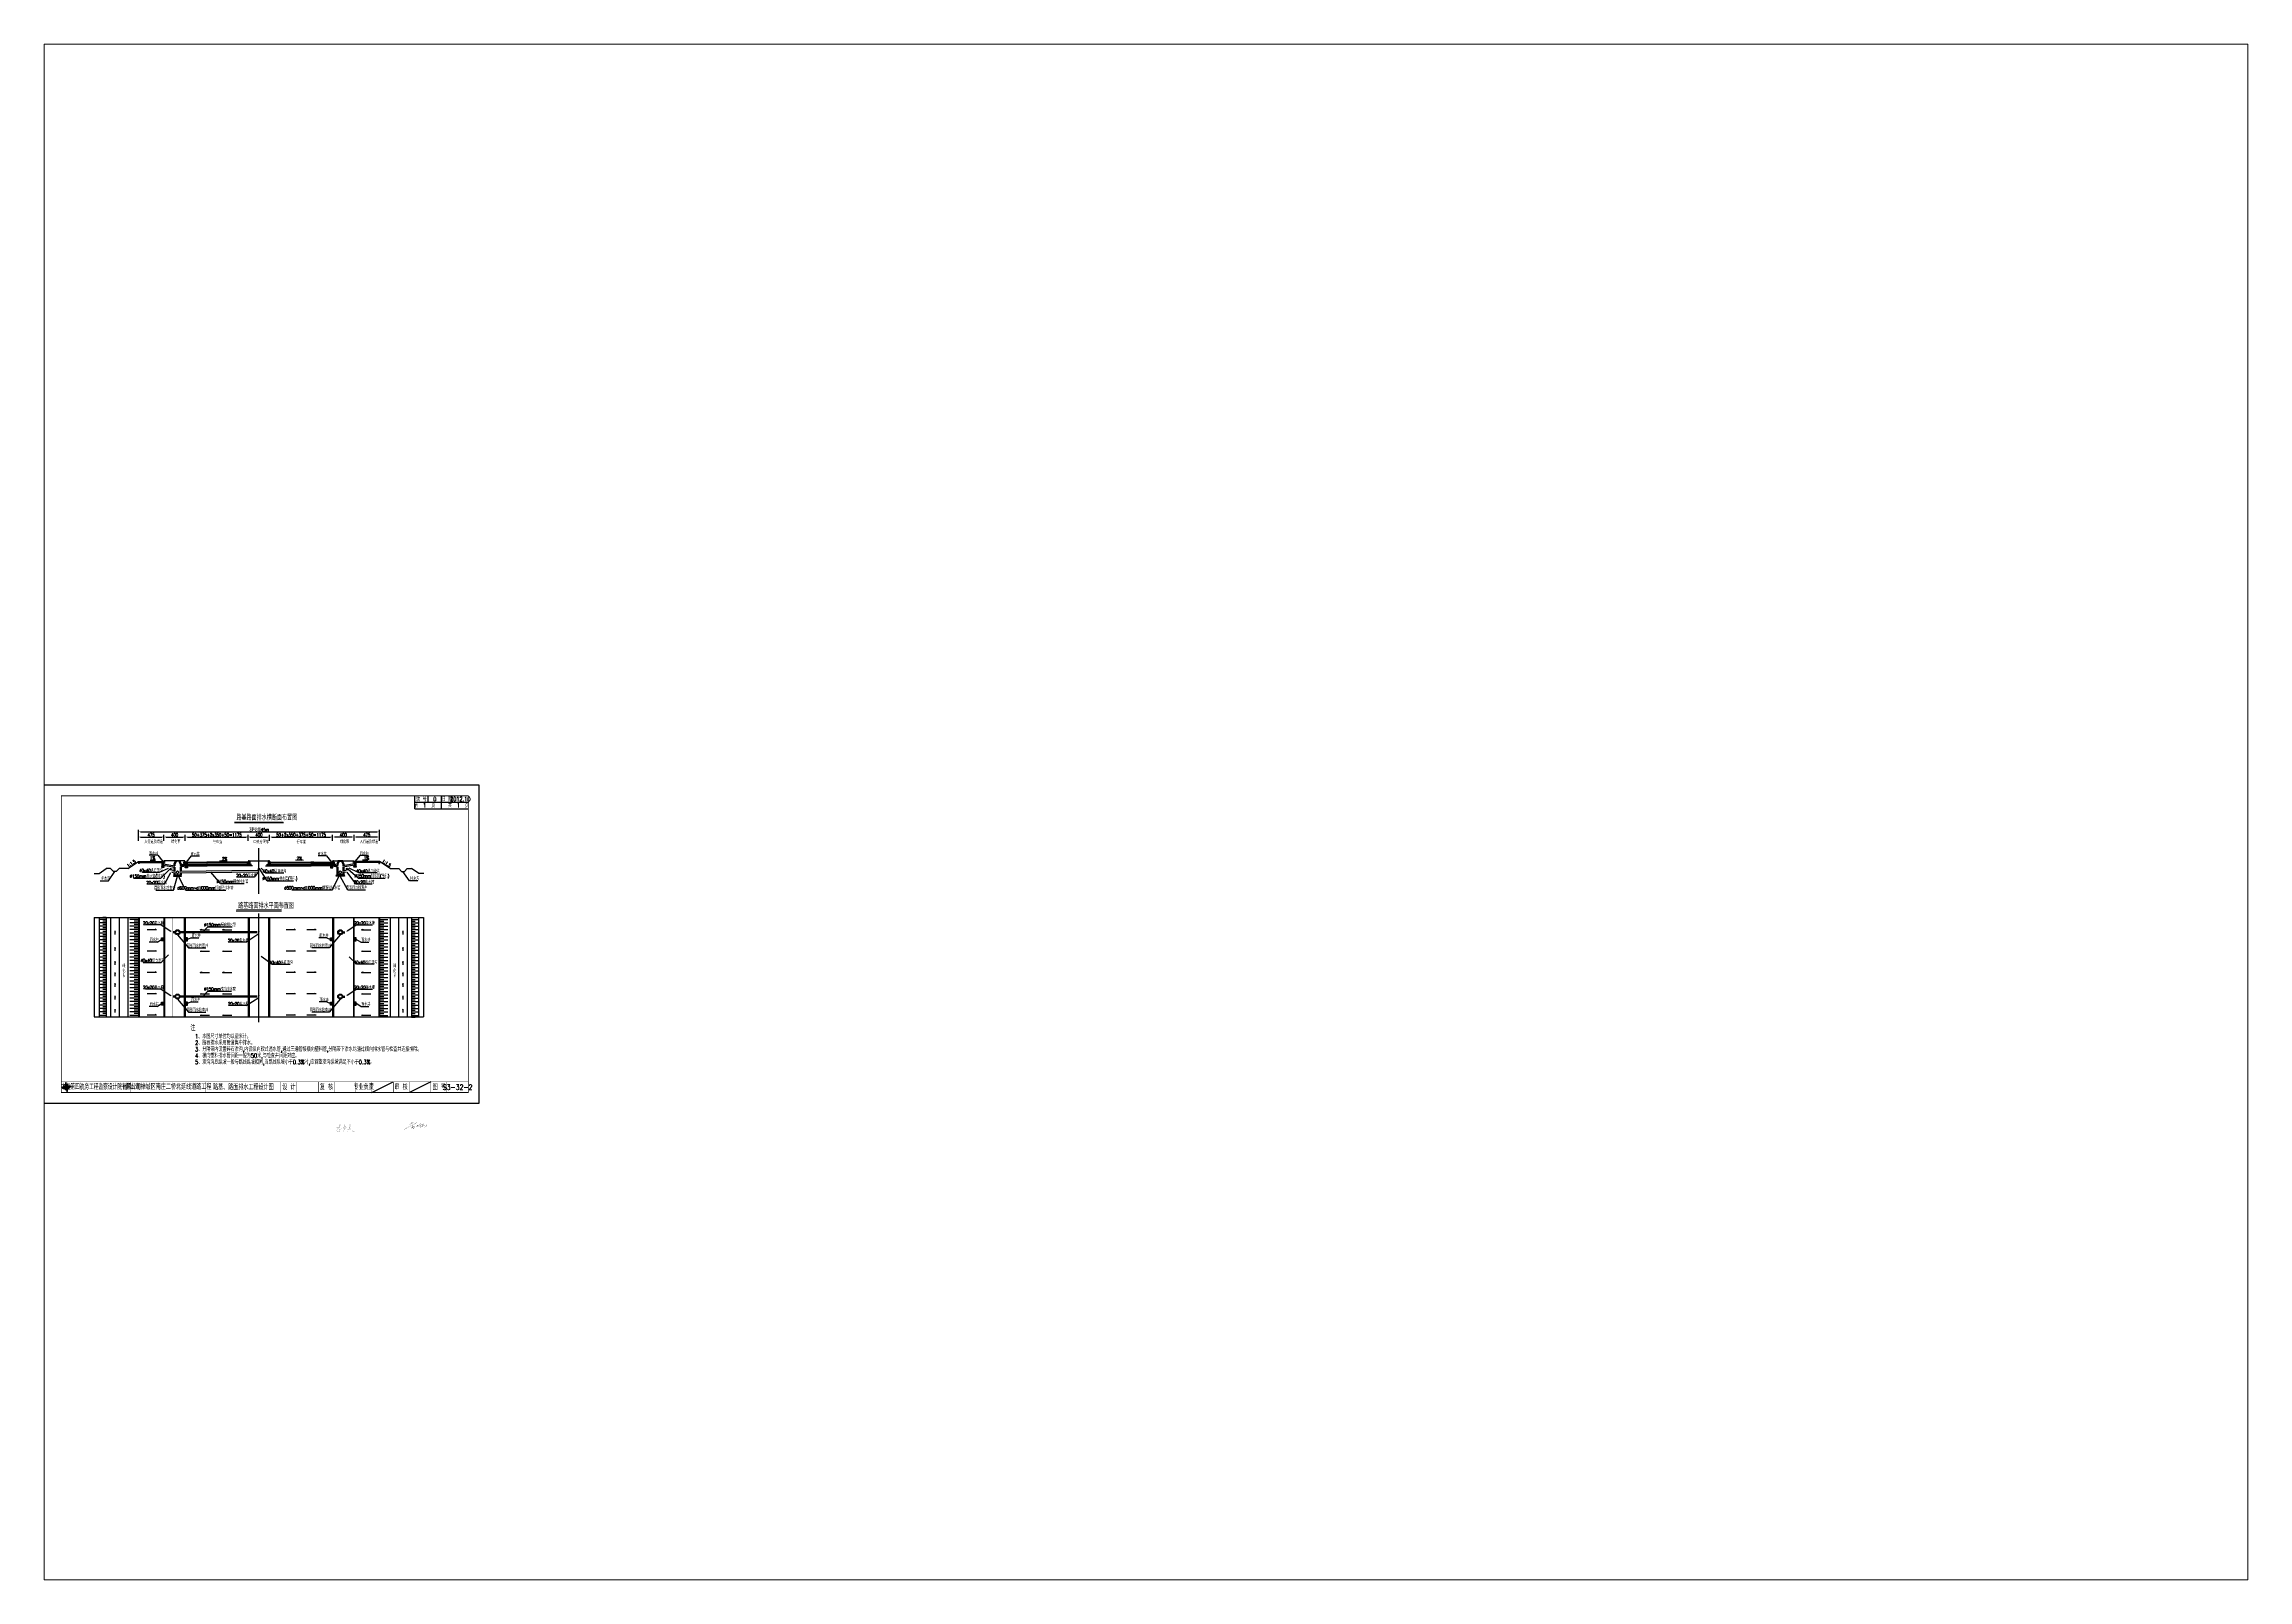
# Paper-space layout '布局1' of a CAD drawing. Extents: x 29 to 258, y 20 to 180.
# The model-space entities are those that its viewports show. They can reach past a viewport. Long polylines and large blocks are cut down to what shows.
import ezdxf
from ezdxf.enums import TextEntityAlignment as Align

# ---------------------------------------------------------------- set-up
doc = ezdxf.new("R2010")
doc.units = 0
doc.header["$LTSCALE"] = 5
doc.header["$PDMODE"] = 32
doc.header["$PDSIZE"] = 0.3
for name, pattern in [('DASHDOT', [1, 0.5, -0.25, 0, -0.25]), ('DASHED', [19.05, 12.7, -6.35]), ('HIDDEN', [0.375, 0.25, -0.125])]:
    doc.linetypes.add(name, pattern=pattern)
doc.layers.get('0').update_dxf_attribs({"linetype": 'CONTINUOUS'})
doc.layers.get('Defpoints').update_dxf_attribs({"linetype": 'CONTINUOUS'})
for name, color, linetype in [('-通用图', 7, 'CONTINUOUS'), ('2', 2, 'HIDDEN'), ('PP-COM', 7, 'CONTINUOUS'), ('YOLLOW', 2, 'CONTINUOUS'), ('图框', 7, 'CONTINUOUS'), ('尺寸', 2, 'CONTINUOUS'), ('尺寸标注', 2, 'CONTINUOUS'), ('文字', 7, 'CONTINUOUS'), ('电子签名', 7, 'CONTINUOUS'), ('示坡线', 100, 'CONTINUOUS'), ('管道', 1, 'CONTINUOUS'), ('管道排水', 7, 'CONTINUOUS'), ('绿化', 3, 'CONTINUOUS'), ('表格', 7, 'CONTINUOUS'), ('道路结构', 7, 'CONTINUOUS')]:
    doc.layers.add(name, color=color, linetype=linetype)
doc.layers.add('标注', color=4, linetype='CONTINUOUS', lineweight=15)
doc.styles.get("Standard").update_dxf_attribs({"font": 'simplex1.shx', "width": 0.7, "bigfont": 'hztxt.shx'})
doc.dimstyles.new('比例1：200', dxfattribs={"dimtxt": 3, "dimasz": 2, "dimexe": 2, "dimexo": 1, "dimgap": 0.5, "dimtad": 1, "dimlfac": 20, "dimzin": 13, "dimdsep": 46, "dimtxsty": 'Standard', "dimcen": -0.09, "dimclrd": 256, "dimclre": 256, "dimclrt": 7, "dimaunit": 1, "dimadec": 0, "dimazin": 2, "dimtfac": 0.0005, "dimtix": 1, "dimtmove": 2, "dimatfit": 3, "dimfxl": 0, "dimtolj": 1, "dimtzin": 13, "dimarcsym": 0})

# ---------------------------------------------------------------- blocks, each defined once
blk = doc.blocks.new('cs2')
for p, q in [((4729.9, 1071.7), (4729.6, 1071.1)), ((4729.6, 1071), (4729.6, 1069)), ((4730.6, 1071.8), (4730.1, 1071.8)), ((4730.6, 1071.8), (4730.6, 1069.5)), ((4730.6, 1069.5), (4729.6, 1069.5))]:
    blk.add_line(p, q)
for centre, start, end in [((4729.8, 1071), 150.42, 180), ((4730.1, 1071.5), 90, 150.42)]:
    blk.add_arc(centre, 0.25, start, end)
blk.add_point((4730.2, 1071.8))
blk = doc.blocks.new('*D5')
at = {"layer": 'Defpoints', "color": 0}
for p in [(213.8, -1042.7), (237.6, -1038.3), (237.6, -1042.7)]:
    blk.add_point(p, dxfattribs=at)
at = {"layer": '标注', "lineweight": -2}
for p, q in [((213.8, -1041.7), (213.8, -1036.3)), ((215.8, -1038.3), (235.6, -1038.3)), ((237.6, -1041.7), (237.6, -1036.3))]:
    blk.add_line(p, q, dxfattribs=at)
at = {"layer": '标注'}
for points in [[(215.8, -1037.9), (215.8, -1038.6), (213.8, -1038.3)], [(235.6, -1037.9), (235.6, -1038.6), (237.6, -1038.3)]]:
    blk.add_solid(points, dxfattribs=at)
at = {"layer": '标注', "color": 7, "insert": (225.7, -1036.3), "char_height": 3, "attachment_point": 5}
blk.add_mtext('\\A1;475', dxfattribs=at)
blk = doc.blocks.new('*D6')
at = {"layer": 'Defpoints', "color": 0}
for p in [(237.6, -1042.7), (257.6, -1038.3), (257.6, -1042.7)]:
    blk.add_point(p, dxfattribs=at)
at = {"layer": '标注', "lineweight": -2}
for p, q in [((237.6, -1041.7), (237.6, -1036.3)), ((239.6, -1038.3), (255.6, -1038.3)), ((257.6, -1041.7), (257.6, -1036.3))]:
    blk.add_line(p, q, dxfattribs=at)
at = {"layer": '标注'}
for points in [[(239.6, -1037.9), (239.6, -1038.6), (237.6, -1038.3)], [(255.6, -1037.9), (255.6, -1038.6), (257.6, -1038.3)]]:
    blk.add_solid(points, dxfattribs=at)
at = {"layer": '标注', "color": 7, "insert": (247.6, -1036.3), "char_height": 3, "attachment_point": 5}
blk.add_mtext('\\A1;400', dxfattribs=at)
blk = doc.blocks.new('*D7')
at = {"layer": 'Defpoints', "color": 0}
for p in [(257.6, -1042.7), (316.3, -1038.3), (316.3, -1042.7)]:
    blk.add_point(p, dxfattribs=at)
at = {"layer": '标注', "lineweight": -2}
for p, q in [((257.6, -1041.7), (257.6, -1036.3)), ((259.6, -1038.3), (314.3, -1038.3)), ((316.3, -1041.7), (316.3, -1036.3))]:
    blk.add_line(p, q, dxfattribs=at)
at = {"layer": '标注'}
for points in [[(259.6, -1037.9), (259.6, -1038.6), (257.6, -1038.3)], [(314.3, -1037.9), (314.3, -1038.6), (316.3, -1038.3)]]:
    blk.add_solid(points, dxfattribs=at)
at = {"layer": '标注', "color": 7, "insert": (287, -1036.3), "char_height": 3, "attachment_point": 5}
blk.add_mtext('\\A1;50+375+2x350+50=1175', dxfattribs=at)
blk = doc.blocks.new('*D8')
at = {"layer": 'Defpoints', "color": 0}
for p in [(316.3, -1042.7), (336.3, -1038.3), (336.3, -1042.7)]:
    blk.add_point(p, dxfattribs=at)
at = {"layer": '标注', "lineweight": -2}
for p, q in [((316.3, -1041.7), (316.3, -1036.3)), ((318.3, -1038.3), (334.3, -1038.3)), ((336.3, -1041.7), (336.3, -1036.3))]:
    blk.add_line(p, q, dxfattribs=at)
at = {"layer": '标注'}
for points in [[(318.3, -1037.9), (318.3, -1038.6), (316.3, -1038.3)], [(334.3, -1037.9), (334.3, -1038.6), (336.3, -1038.3)]]:
    blk.add_solid(points, dxfattribs=at)
at = {"layer": '标注', "color": 7, "insert": (326.3, -1036.3), "char_height": 3, "attachment_point": 5}
blk.add_mtext('\\A1;400', dxfattribs=at)
blk = doc.blocks.new('*D9')
at = {"layer": 'Defpoints', "color": 0}
for p in [(336.3, -1042.7), (395.1, -1038.3), (395.1, -1042.7)]:
    blk.add_point(p, dxfattribs=at)
at = {"layer": '标注', "lineweight": -2}
for p, q in [((336.3, -1041.7), (336.3, -1036.3)), ((338.3, -1038.3), (393.1, -1038.3)), ((395.1, -1041.7), (395.1, -1036.3))]:
    blk.add_line(p, q, dxfattribs=at)
at = {"layer": '标注'}
for points in [[(338.3, -1037.9), (338.3, -1038.6), (336.3, -1038.3)], [(393.1, -1037.9), (393.1, -1038.6), (395.1, -1038.3)]]:
    blk.add_solid(points, dxfattribs=at)
at = {"layer": '标注', "color": 7, "insert": (365.7, -1036.3), "char_height": 3, "attachment_point": 5}
blk.add_mtext('\\A1;50+2x350+375+50=1175', dxfattribs=at)
blk = doc.blocks.new('*D10')
at = {"layer": 'Defpoints', "color": 0}
for p in [(213.8, -1042.7), (438.8, -1033.5), (438.8, -1042.7)]:
    blk.add_point(p, dxfattribs=at)
at = {"layer": '标注', "lineweight": -2}
for p, q in [((213.8, -1039.5), (213.8, -1031.5)), ((215.8, -1033.5), (436.8, -1033.5)), ((438.8, -1039.5), (438.8, -1031.5))]:
    blk.add_line(p, q, dxfattribs=at)
at = {"layer": '标注'}
for points in [[(215.8, -1033.2), (215.8, -1033.8), (213.8, -1033.5)], [(436.8, -1033.2), (436.8, -1033.8), (438.8, -1033.5)]]:
    blk.add_solid(points, dxfattribs=at)
at = {"layer": '标注', "color": 7, "insert": (326.3, -1031.5), "char_height": 3, "attachment_point": 5}
blk.add_mtext('\\A1;道路总宽45m', dxfattribs=at)
blk = doc.blocks.new('*D11')
at = {"layer": 'Defpoints', "color": 0}
for p in [(415.1, -1038.3), (415.1, -1042.7), (438.8, -1042.7)]:
    blk.add_point(p, dxfattribs=at)
at = {"layer": '标注', "lineweight": -2}
for p, q in [((415.1, -1041.7), (415.1, -1036.3)), ((436.8, -1038.3), (417.1, -1038.3)), ((438.8, -1041.7), (438.8, -1036.3))]:
    blk.add_line(p, q, dxfattribs=at)
at = {"layer": '标注'}
for points in [[(417.1, -1037.9), (417.1, -1038.6), (415.1, -1038.3)], [(436.8, -1037.9), (436.8, -1038.6), (438.8, -1038.3)]]:
    blk.add_solid(points, dxfattribs=at)
at = {"layer": '标注', "color": 7, "insert": (427, -1036.3), "char_height": 3, "attachment_point": 5}
blk.add_mtext('\\A1;475', dxfattribs=at)
blk = doc.blocks.new('*D12')
at = {"layer": 'Defpoints', "color": 0}
for p in [(395.1, -1038.3), (395.1, -1042.7), (415.1, -1042.7)]:
    blk.add_point(p, dxfattribs=at)
at = {"layer": '标注', "lineweight": -2}
for p, q in [((395.1, -1041.7), (395.1, -1036.3)), ((413.1, -1038.3), (397.1, -1038.3)), ((415.1, -1041.7), (415.1, -1036.3))]:
    blk.add_line(p, q, dxfattribs=at)
at = {"layer": '标注'}
for points in [[(397.1, -1037.9), (397.1, -1038.6), (395.1, -1038.3)], [(413.1, -1037.9), (413.1, -1038.6), (415.1, -1038.3)]]:
    blk.add_solid(points, dxfattribs=at)
at = {"layer": '标注', "color": 7, "insert": (405.1, -1036.3), "char_height": 3, "attachment_point": 5}
blk.add_mtext('\\A1;400', dxfattribs=at)
blk = doc.blocks.new('A$C3E993B84')
at = {"layer": '-通用图', "color": 7, "linetype": 'Continuous'}
for points in [[(21, 0), (0, 0), (0, 27), (21, 27)], [(5, 22), (10, 22)], [(16, 22), (5, 22)], [(5, 22), (5, 5)], [(5, 22), (5, 5)], [(5, 5), (10, 5)], [(16, 5), (5, 5)], [(5, 21), (10, 21)], [(5, 21), (5, 5)], [(6, 21), (10, 21)], [(6, 21), (6, 6)], [(6, 6), (10, 6)], [(5, 5), (10, 5)], [(15, 22), (10, 22)], [(15, 21), (10, 21)], [(15, 21), (10, 21)], [(15, 6), (10, 6)], [(15, 5), (10, 5)], [(15, 5), (10, 5)], [(15, 22), (15, 5)], [(15, 21), (15, 6)], [(15, 21), (15, 5)], [(16, 22), (16, 5)], [(21, 0), (21, 27)]]:
    blk.add_lwpolyline(points, dxfattribs=at)
for points in [[(7, 17), (7, 21), (6, 21), (6, 17)], [(7, 11), (7, 16), (6, 16), (6, 11)], [(7, 6), (7, 10), (6, 10), (6, 6)], [(8, 17), (8, 21), (7, 21), (7, 17)], [(8, 11), (8, 16), (7, 16), (7, 11)], [(8, 6), (8, 10), (7, 10), (7, 6)], [(9, 17), (9, 21), (8, 21), (8, 17)], [(9, 11), (9, 16), (8, 16), (8, 11)], [(9, 6), (9, 10), (8, 10), (8, 6)], [(10, 17), (10, 21), (10, 21), (10, 17)], [(10, 11), (10, 16), (10, 16), (10, 11)], [(10, 6), (10, 10), (10, 10), (10, 6)], [(11, 17), (11, 21), (11, 21), (11, 17)], [(11, 11), (11, 16), (11, 16), (11, 11)], [(11, 6), (11, 10), (11, 10), (11, 6)], [(12, 17), (12, 21), (12, 21), (12, 17)], [(12, 11), (12, 16), (12, 16), (12, 11)], [(12, 6), (12, 10), (12, 10), (12, 6)], [(13, 17), (13, 21), (14, 21), (14, 17)], [(13, 11), (13, 16), (14, 16), (14, 11)], [(13, 6), (13, 10), (14, 10), (14, 6)], [(14, 17), (14, 21), (15, 21), (15, 17)], [(14, 11), (14, 16), (15, 16), (15, 11)], [(14, 6), (14, 10), (15, 10), (15, 6)]]:
    blk.add_lwpolyline(points, close=True, dxfattribs=at)
at = {"layer": '-通用图', "color": 7, "linetype": 'DASHED', "ltscale": 0.01, "const_width": 0.03}
for points in [[(15, 18), (16, 18)], [(15, 17), (16, 17)], [(15, 10), (16, 10)], [(15, 9), (16, 9)]]:
    blk.add_lwpolyline(points, dxfattribs=at)
blk = doc.blocks.new('ARR-1')
at = {"color": 0, "linetype": 'Continuous'}
for p, q in [((0, 0), (-1, 0)), ((0, 0), (-1, -0.3)), ((-1, -0.3), (-1, 0))]:
    blk.add_line(p, q, dxfattribs=at)
for points in [[(-1, -0.3), (-1, 0), (0, 0)], [(0, 0), (-1, 0), (-1, -0.3), (0, 0)], [(0, 0), (-1, -0.3), (-1, 0), (0, 0)], [(0, 0), (-1, -0.3), (-1, 0), (0, 0)]]:
    blk.add_solid(points, dxfattribs=at)
blk = doc.blocks.new('series')
at = {"width": 0.75}
for tag, height, p in [('页码', 4, (-35, -19)), ('图名', 5, (-220, -282)), ('图号', 5, (-20, -282))]:
    blk.add_attdef(tag, text='', height=height, dxfattribs=at).set_placement(p, align=Align.MIDDLE_CENTER)
blk = doc.blocks.new('tb')
at = {"lineweight": -3}
h = blk.add_hatch(color=256, dxfattribs=at)
h.paths.add_polyline_path([(-1.2, -0.1), (-3.8, -0.1), (-4.1, -0.4), (-1.4, -0.4), (-0.6, -1.2), (-0.5, -2.6), (-0.3, -2.2), (-0.3, -1.1)])
h.paths.add_polyline_path([(0.1, -1.1), (0.1, -3.9), (0.4, -4.3), (0.4, -1.2), (1.3, -0.4), (2.7, -0.4), (2.3, -0.2), (1.1, -0.2)])
h.paths.add_polyline_path([(1.1, 0.3), (3.6, 0.3), (4, 0.6), (1.3, 0.6), (0.4, 1.4), (0.4, 2.8), (0.2, 2.4), (0.1, 1.2)])
h.paths.add_polyline_path([(-0.3, 1.2), (-0.3, 4), (-0.6, 4.4), (-0.6, 1.4), (-1.4, 0.6), (-2.7, 0.6), (-2.3, 0.3), (-1.2, 0.3)])
for p, q in [((-1.4, 0.6), (-2.7, 0.6)), ((-0.6, 1.4), (-1.4, 0.6)), ((-0.6, 4.4), (-0.6, 1.4)), ((0.4, 2.8), (0.4, 1.4)), ((0.4, 1.4), (1.3, 0.6)), ((1.3, 0.6), (4, 0.6)), ((-4.1, -0.4), (-1.4, -0.4)), ((-1.4, -0.4), (-0.6, -1.2)), ((-0.6, -1.2), (-0.5, -2.6)), ((0.4, -1.2), (1.3, -0.4)), ((0.4, -4.3), (0.4, -1.2)), ((1.3, -0.4), (2.7, -0.4))]:
    blk.add_line(p, q, dxfattribs=at)
at = {"lineweight": -3, "const_width": 0.35, "flags": 128}
for points in [[(-0.9, 3, 0.324167), (-3.2, -0.1)], [(2.9, 0.9, 0.324403), (-0.2, 3.2)], [(0.8, -2.9, 0.325418), (3, 0.3)], [(-3, -0.8, 0.322976), (0.1, -3)]]:
    blk.add_lwpolyline(points, format="xyb", dxfattribs=at)
at = {"lineweight": -3, "flags": 128}
for points in [[(-0.9, 4), (-0.9, 1.6), (-1.5, 0.9), (-2.3, 0.9), (-2.7, 0.6), (-2.3, 0.3), (-1.2, 0.3), (-0.3, 1.2), (-0.3, 4), (-0.6, 4.4)], [(0, 0.8), (0.7, 0), (0, -0.7), (-0.8, 0)], [(3.6, 0.9), (1.4, 0.9), (0.8, 1.5), (0.8, 2.4), (0.4, 2.8), (0.2, 2.4), (0.1, 1.2), (1.1, 0.3), (3.6, 0.3), (4, 0.6)], [(-3.7, -0.8), (-1.5, -0.8), (-0.9, -1.4), (-0.9, -2.2), (-0.5, -2.6), (-0.3, -2.2), (-0.3, -1.1), (-1.2, -0.1), (-3.8, -0.1), (-4.1, -0.4)], [(0.8, -3.8), (0.8, -1.4), (1.4, -0.8), (2.3, -0.8), (2.7, -0.4), (2.3, -0.2), (1.1, -0.2), (0.1, -1.1), (0.1, -3.9), (0.4, -4.3)]]:
    blk.add_lwpolyline(points, close=True, dxfattribs=at)

msp = doc.modelspace()

# ---------------------------------------------------------------- hatches: boundary and pattern name
at = {"layer": '电子签名'}
h = msp.add_hatch(color=256, dxfattribs=at)
h.paths.add_polyline_path([(399.2153, -1312.15607), (399.1632, -1312.1661), (399.19721, -1312.09946), (399.31796, -1311.95407), (399.35132, -1311.89657), (399.46029, -1311.73397), (399.58465, -1311.52502), (400.19376, -1310.54922), (400.56444, -1309.92117), (400.77232, -1309.54883), (400.90756, -1309.30709), (401.06285, -1308.96481), (401.18477, -1308.61149), (401.23283, -1308.47224), (401.33291, -1308.40707), (401.29764, -1308.58682), (401.23127, -1308.88416), (401.16174, -1309.13739), (401.10362, -1309.38235), (401.02087, -1309.74283), (400.98203, -1310.10505), (401.00321, -1310.27015), (401.10991, -1310.34282), (401.21017, -1310.16624), (401.22538, -1309.82833), (401.24346, -1309.61711), (401.26778, -1309.4654), (401.29128, -1309.33156), (401.34373, -1309.20804), (401.43756, -1309.06628), (401.54874, -1308.98601), (401.64762, -1308.97916), (401.70248, -1309.04683), (401.69314, -1309.19162), (401.61194, -1309.46951), (401.43012, -1309.92917), (401.19594, -1310.32015), (400.95305, -1310.57817), (400.7138, -1310.78995), (400.69637, -1310.89425), (400.75924, -1310.95465), (400.84693, -1310.951), (400.96994, -1310.91692), (401.1234, -1310.85364), (401.20232, -1310.84717), (401.2527, -1310.85743), (401.30215, -1310.88651), (401.33933, -1310.92896), (401.34911, -1310.98223), (401.3364, -1311.05053), (401.30655, -1311.11754), (401.25796, -1311.20249), (401.0048, -1311.55304), (400.94748, -1311.65996), (400.92646, -1311.75351), (400.94175, -1311.86615), (400.98775, -1311.95077), (401.06035, -1312.04623), (401.17938, -1312.1526), (401.18397, -1312.1787), (401.03829, -1312.3048), (400.77981, -1312.5247), (400.51661, -1312.70409), (400.31196, -1312.84357), (400.1479, -1312.93596), (400.04113, -1313.00238), (399.96403, -1313.0841), (399.92127, -1313.15354), (399.89412, -1313.22588), (399.89476, -1313.28931), (399.89995, -1313.33225), (399.9081, -1313.38333), (399.92069, -1313.42775), (399.93922, -1313.47291), (399.96218, -1313.50844), (400.00417, -1313.55006), (400.04601, -1313.57837), (400.09204, -1313.60648), (400.14272, -1313.62594), (400.19256, -1313.64412), (400.23345, -1313.65731), (400.28085, -1313.67549), (400.32224, -1313.6883), (400.37237, -1313.70053), (400.41667, -1313.70752), (400.46855, -1313.7116), (400.51926, -1313.71335), (400.5847, -1313.71393), (400.66048, -1313.71334), (400.7176, -1313.71218), (400.75899, -1313.70927), (400.82387, -1313.70227), (400.87837, -1313.68403), (400.92162, -1313.66985), (400.96118, -1313.65208), (400.99466, -1313.63413), (401.04842, -1313.60512), (401.12303, -1313.56209), (401.23196, -1313.507), (401.31189, -1313.45242), (401.38825, -1313.3959), (401.46061, -1313.34235), (401.51617, -1313.28747), (401.55681, -1313.22594), (401.59259, -1313.16014), (401.60542, -1313.09238), (401.6114, -1313.01183), (401.60969, -1312.91945), (401.59593, -1312.8253), (401.57479, -1312.73681), (401.54163, -1312.62421), (401.50727, -1312.53969), (401.47951, -1312.46573), (401.44118, -1312.38649), (401.3894, -1312.29181), (401.35239, -1312.22842), (401.32728, -1312.17823), (401.31407, -1312.16107), (401.40394, -1312.07787), (401.52553, -1311.98146), (401.67884, -1311.86657), (401.83789, -1311.72889), (401.95288, -1311.62852), (402.0824, -1311.50835), (402.32995, -1311.31639), (402.63499, -1311.09073), (403.05116, -1310.80987), (403.23442, -1310.68137), (403.38725, -1310.57357), (403.63897, -1310.40589), (403.21882, -1310.61525), (403.14074, -1310.66332), (402.98386, -1310.74984), (402.78083, -1310.87353), (402.52576, -1311.03922), (402.29898, -1311.20895), (402.04635, -1311.401), (401.78509, -1311.63379), (401.56123, -1311.82404), (401.35553, -1312.01699), (401.26243, -1312.11168), (401.18263, -1312.02032), (401.14606, -1311.95719), (401.10117, -1311.86084), (401.08829, -1311.77717), (401.10719, -1311.68288), (401.13775, -1311.59505), (401.21769, -1311.46347), (401.30082, -1311.32393), (401.36067, -1311.22093), (401.42399, -1311.09912), (401.46223, -1311.00775), (401.49121, -1310.94375), (401.49454, -1310.87966), (401.48419, -1310.82227), (401.45735, -1310.77421), (401.41404, -1310.75665), (401.37247, -1310.75107), (401.28093, -1310.74506), (401.23167, -1310.73686), (401.18652, -1310.73522), (401.15533, -1310.7385), (401.11346, -1310.74342), (401.06174, -1310.7549), (400.99771, -1310.77541), (400.94353, -1310.7992), (400.90959, -1310.80081), (400.89646, -1310.7926), (400.90303, -1310.77128), (400.97116, -1310.70647), (401.08876, -1310.57982), (401.18636, -1310.45423), (401.23462, -1310.38084), (401.30659, -1310.25305), (401.36827, -1310.13449), (401.66286, -1309.53571), (401.73692, -1309.38016), (401.79082, -1309.23153), (401.81522, -1309.10835), (401.81522, -1309.03603), (401.81427, -1308.98522), (401.80688, -1308.922), (401.77456, -1308.875), (401.7444, -1308.85066), (401.71014, -1308.83558), (401.67247, -1308.83327), (401.62258, -1308.83674), (401.58198, -1308.84486), (401.54383, -1308.85843), (401.49668, -1308.88596), (401.45091, -1308.92584), (401.41908, -1308.96095), (401.38258, -1309.01074), (401.35321, -1309.05716), (401.32675, -1309.10917), (401.36135, -1308.8921), (401.39157, -1308.73576), (401.44323, -1308.52153), (401.50227, -1308.34822), (401.58188, -1308.17696), (401.72076, -1308.00412), (401.87824, -1307.81506), (402.22093, -1307.37864), (402.35842, -1307.18422), (402.44683, -1307.02771), (402.48605, -1306.90015), (402.50428, -1306.77758), (402.50428, -1306.68497), (402.48743, -1306.58254), (402.43547, -1306.48572), (402.3456, -1306.42538), (402.23151, -1306.38225), (402.14331, -1306.35892), (402.11477, -1306.35892), (402.18222, -1306.40558), (402.28599, -1306.50409), (402.33268, -1306.56371), (402.35603, -1306.62333), (402.369, -1306.67776), (402.37938, -1306.74516), (402.37419, -1306.80478), (402.37419, -1306.87736), (402.35603, -1306.96291), (402.33268, -1307.02771), (402.29742, -1307.09141), (402.25282, -1307.17028), (402.19784, -1307.24855), (402.14071, -1307.32841), (402.01598, -1307.48983), (401.93815, -1307.59871), (401.54903, -1308.07308), (401.56459, -1307.87348), (401.66836, -1307.42503), (401.69782, -1307.1884), (401.7172, -1307.00429), (401.72703, -1306.82538), (401.7272, -1306.68352), (401.70824, -1306.56447), (401.67169, -1306.47925), (401.62623, -1306.40921), (401.57237, -1306.35539), (401.49848, -1306.30349), (401.43381, -1306.2807), (401.38954, -1306.27058), (401.34528, -1306.26791), (401.29581, -1306.27286), (401.27232, -1306.29393), (401.30036, -1306.31776), (401.33742, -1306.33961), (401.39855, -1306.36421), (401.44663, -1306.39555), (401.47885, -1306.43094), (401.49807, -1306.46422), (401.51216, -1306.49238), (401.53265, -1306.52694), (401.55059, -1306.56278), (401.5698, -1306.59734), (401.58496, -1306.63865), (401.59346, -1306.68247), (401.60055, -1306.73046), (401.60311, -1306.80854), (401.57357, -1307.20682), (401.54297, -1307.45685), (401.47749, -1307.80063), (401.4632, -1307.89037), (401.4521, -1307.97563), (401.43807, -1308.05316), (401.41472, -1308.11781), (401.38408, -1308.18684), (401.33841, -1308.25729), (401.29179, -1308.32452), (401.24159, -1308.37898), (401.19139, -1308.38471), (401.06933, -1308.56998), (400.98328, -1308.65167), (400.84425, -1308.79864), (400.66907, -1308.96339), (400.4707, -1309.13072), (400.24808, -1309.31421), (400.06303, -1309.44055), (399.96514, -1309.49461), (399.91029, -1309.52063), (399.84591, -1309.56053), (399.78772, -1309.58633), (399.7196, -1309.61427), (399.67684, -1309.63308), (399.62276, -1309.65404), (399.5513, -1309.68043), (399.48849, -1309.68714), (399.43506, -1309.68459), (399.37781, -1309.67697), (399.32011, -1309.64762), (399.28364, -1309.62737), (399.24704, -1309.58983), (399.22533, -1309.55701), (399.21519, -1309.51722), (399.2103, -1309.47738), (399.20775, -1309.43087), (399.20771, -1309.38713), (399.20877, -1309.35181), (399.21116, -1309.31596), (399.21371, -1309.28672), (399.22028, -1309.25244), (399.23152, -1309.22317), (399.25951, -1309.19393), (399.28368, -1309.17486), (399.28113, -1309.15707), (399.26332, -1309.14436), (399.24042, -1309.14308), (399.17166, -1309.20099), (399.08699, -1309.31333), (399.04085, -1309.50086), (399.0444, -1309.63514), (399.12088, -1309.74815), (399.25245, -1309.81303), (399.41136, -1309.84718), (399.54805, -1309.84035), (399.72252, -1309.78044), (399.96737, -1309.63977), (400.24257, -1309.4568), (400.5927, -1309.15638), (401.07454, -1308.67332), (401.01299, -1308.83132), (400.85377, -1309.15511), (400.62555, -1309.5829), (400.32025, -1310.10889), (400.07532, -1310.52692), (399.78037, -1311.00391), (399.3822, -1311.66813), (399.12174, -1312.09885), (399.01213, -1312.29518), (399.00421, -1312.34983), (399.04878, -1312.37887), (399.14909, -1312.31873), (399.26429, -1312.18288), (399.37042, -1312.07682), (399.27673, -1312.10823), (399.23746, -1312.13626)])
h.paths.add_polyline_path([(410.94684, -1309.30052), (411.13015, -1309.09268), (411.2864, -1308.91111), (411.39273, -1308.76462), (411.39146, -1308.71645), (411.34356, -1308.70765), (411.26059, -1308.73691), (411.14522, -1308.78012), (411.03145, -1308.82849), (410.93293, -1308.8802), (410.75457, -1308.95598), (410.64014, -1308.96235), (410.58885, -1308.91504), (410.59041, -1308.83837), (410.66463, -1308.7642), (410.73618, -1308.72467), (410.82204, -1308.68177), (410.90517, -1308.63977), (411.03202, -1308.54322), (411.14619, -1308.43814), (411.3904, -1308.1913), (411.50705, -1308.06363), (411.55982, -1307.99504), (411.60916, -1307.931), (411.62334, -1307.88727), (411.61529, -1307.8484), (411.59263, -1307.82482), (411.55209, -1307.80942), (411.46828, -1307.80836), (411.40984, -1307.81386), (411.34596, -1307.8319), (411.26958, -1307.86104), (411.1821, -1307.90128), (411.10711, -1307.93181), (411.00295, -1307.98177), (410.91269, -1308.03311), (410.8752, -1308.05808), (410.85301, -1308.06912), (410.83362, -1308.07842), (410.812, -1308.08691), (410.79837, -1308.0929), (410.77799, -1308.09416), (410.74785, -1308.07827), (410.72522, -1308.11636), (410.7111, -1308.17992), (410.7111, -1308.25188), (410.70456, -1308.41652), (410.69933, -1308.48794), (410.67493, -1308.49839), (410.64878, -1308.48794), (410.64045, -1308.45941), (410.62537, -1308.2036), (410.62139, -1308.12207), (410.60594, -1308.046), (410.5918, -1308.01194), (410.5765, -1307.97967), (410.54692, -1307.93975), (410.44206, -1307.82731), (410.30801, -1307.67838), (410.30777, -1307.60883), (410.33896, -1307.57793), (410.35801, -1307.56128), (410.38737, -1307.54859), (410.42626, -1307.54859), (410.4461, -1307.56207), (410.46117, -1307.59775), (410.48657, -1307.64375), (410.51276, -1307.68895), (410.5453, -1307.7278), (410.57863, -1307.78252), (410.60323, -1307.83882), (410.61354, -1307.87213), (410.61972, -1307.77418), (410.61992, -1307.60841), (410.61992, -1307.50279), (410.63594, -1307.3311), (410.65036, -1307.27028), (410.67278, -1307.20307), (410.7161, -1307.11307), (410.73853, -1307.08427), (410.76415, -1307.05386), (410.79939, -1307.00905), (410.83462, -1306.97384), (410.87947, -1306.93063), (410.9195, -1306.89062), (410.94033, -1306.86982), (410.98517, -1306.83301), (411.02361, -1306.7994), (411.10721, -1306.7381), (411.16647, -1306.7077), (411.56548, -1306.55354), (411.7496, -1306.48455), (411.90495, -1306.44431), (411.99702, -1306.42706), (412.13511, -1306.41556), (412.26308, -1306.43303), (412.3473, -1306.47274), (412.41407, -1306.521), (412.45385, -1306.56216), (412.45527, -1306.60901), (412.4368, -1306.66437), (412.38584, -1306.76127), (412.3519, -1306.83408), (412.3003, -1306.94268), (412.25721, -1307.02721), (412.2221, -1307.10376), (412.19018, -1307.17074), (412.1095, -1307.33915), (412.03198, -1307.50222), (411.9667, -1307.64898), (411.92182, -1307.78759), (411.86878, -1307.95474), (411.81575, -1308.10558), (411.76515, -1308.25924), (411.72501, -1308.35378), (411.71068, -1308.4254), (411.69634, -1308.51707), (411.69001, -1308.58055), (411.61074, -1308.58904), (411.55128, -1308.58763), (411.5795, -1308.62361), (411.58722, -1308.66076), (411.57108, -1308.71893), (411.54233, -1308.76939), (411.48797, -1308.84094), (411.39708, -1308.94919), (411.34039, -1309.02161), (411.3009, -1309.07207), (411.25477, -1309.12038), (411.21302, -1309.15531), (411.16219, -1309.20046), (411.11107, -1309.24878), (411.05028, -1309.30538), (411.01436, -1309.33852), (410.95854, -1309.39131), (410.85877, -1309.48055), (410.76615, -1309.57163), (410.62198, -1309.7072), (410.59084, -1309.74585), (410.61573, -1309.75944), (410.67317, -1309.74304), (410.74429, -1309.71297), (410.82634, -1309.67471), (410.90567, -1309.62278), (410.98787, -1309.57262), (411.07207, -1309.52611), (411.16242, -1309.48507), (411.25072, -1309.45634), (411.32553, -1309.44329), (411.39535, -1309.45149), (411.45479, -1309.51683), (411.46921, -1309.60103), (411.42823, -1309.6743), (411.29388, -1309.83377), (411.17646, -1309.94529), (411.06978, -1310.02182), (411.00944, -1310.16456), (410.7722, -1310.35951), (410.84616, -1310.347), (410.92165, -1310.34319), (411.00399, -1310.34319), (411.07414, -1310.35766), (411.13894, -1310.43094), (411.16334, -1310.50484), (411.1658, -1310.57834), (411.23964, -1310.53223), (411.38903, -1310.47704), (411.61915, -1310.4034), (411.77618, -1310.3653), (411.91016, -1310.34019), (412.02738, -1310.33671), (412.07957, -1310.3814), (412.03174, -1310.41893), (412.04589, -1310.50944), (411.70902, -1310.58091), (411.15691, -1310.76166), (411.12735, -1310.99929), (411.0883, -1311.1349), (411.04926, -1311.22794), (410.99999, -1311.32933), (410.90052, -1311.47995), (410.7434, -1311.68755), (410.61855, -1311.82129), (410.45167, -1312.00888), (410.32998, -1312.1409), (410.19257, -1312.26958), (410.05121, -1312.4014), (409.9133, -1312.53513), (409.77367, -1312.66543), (409.67292, -1312.74737), (409.58623, -1312.82287), (409.45713, -1312.90266), (409.26024, -1312.97835), (408.99702, -1313.03786), (409.22649, -1312.83487), (409.40563, -1312.72918), (409.48822, -1312.6872), (409.57811, -1312.63519), (409.68486, -1312.56001), (409.79725, -1312.46627), (409.91526, -1312.37323), (410.07144, -1312.23389), (410.20531, -1312.11127), (410.32245, -1312.00537), (410.434, -1311.88832), (410.57136, -1311.71788), (410.79468, -1311.41704), (410.92027, -1311.21485), (410.96043, -1311.11239), (410.98876, -1310.98751), (410.99703, -1310.82441), (410.93501, -1310.84862), (410.84431, -1310.88639), (410.7222, -1310.92079), (410.6099, -1310.95683), (410.46319, -1311.01539), (410.32007, -1311.07539), (410.15915, -1311.15515), (410.01181, -1311.23356), (409.82248, -1311.33661), (409.68535, -1311.40327), (409.52783, -1311.49216), (409.29989, -1311.64215), (409.13125, -1311.73474), (409.00332, -1311.69567), (408.98316, -1311.6134), (409.0419, -1311.52753), (409.26287, -1311.39683), (409.49422, -1311.26513), (409.58854, -1311.22365), (410.39347, -1310.6257), (410.92033, -1310.16275), (410.96112, -1310.10453), (410.98248, -1310.04825), (411.0043, -1309.97064), (411.05634, -1309.91727), (411.09751, -1309.87393), (411.13953, -1309.82587), (411.2267, -1309.71224), (411.25154, -1309.68571), (411.26867, -1309.65832), (411.29694, -1309.62066), (411.29523, -1309.60182), (411.28495, -1309.58727), (411.26524, -1309.58214), (411.23441, -1309.58214), (411.19158, -1309.58984), (411.16536, -1309.60069), (411.12026, -1309.62383), (411.04548, -1309.66377), (410.99227, -1309.69692), (410.92035, -1309.73102), (410.85208, -1309.76513), (410.77529, -1309.80654), (410.68176, -1309.84667), (410.62458, -1309.86571), (410.5857, -1309.87181), (410.53385, -1309.87257), (410.48811, -1309.87105), (410.43855, -1309.86343), (410.41034, -1309.8459), (410.39718, -1309.8072), (410.4173, -1309.76817), (410.48102, -1309.72646)])
h.paths.add_polyline_path([(411.35421, -1308.36622), (411.27449, -1308.43026), (411.15882, -1308.53179), (411.11193, -1308.5724), (411.04628, -1308.61613), (410.99313, -1308.65518), (410.93217, -1308.69891), (410.86339, -1308.74421), (410.81071, -1308.78043), (410.81201, -1308.80437), (410.83449, -1308.81562), (410.9341, -1308.75061), (410.99226, -1308.71598), (411.05642, -1308.68293), (411.14006, -1308.63331), (411.2401, -1308.59895), (411.31451, -1308.5737), (411.36931, -1308.56059), (411.42334, -1308.5575), (411.47429, -1308.55905), (411.50053, -1308.56136), (411.50207, -1308.54825), (411.47892, -1308.52665), (411.43801, -1308.50814), (411.42489, -1308.48192), (411.40791, -1308.45107), (411.38089, -1308.39862)], flags=16)
h.paths.add_polyline_path([(410.73411, -1307.98433), (410.7093, -1307.36102), (410.71385, -1307.28499), (410.75805, -1307.17299), (410.81991, -1307.08871), (410.87755, -1307.01566), (410.96483, -1306.91696), (411.02294, -1306.8665), (411.09558, -1306.81581), (411.15884, -1306.78772), (411.26007, -1306.74979), (411.52463, -1306.64413), (411.6863, -1306.58091), (411.8311, -1306.52753), (411.93092, -1306.49803), (412.01832, -1306.48377), (412.10689, -1306.48237), (412.16172, -1306.48658), (412.22217, -1306.49642), (412.25732, -1306.50485), (412.2801, -1306.52436), (412.29375, -1306.55521), (412.29787, -1306.5802), (412.29636, -1306.61613), (412.27285, -1306.69144), (412.2526, -1306.73112), (412.19948, -1306.82251), (412.14557, -1306.91943), (412.09528, -1307.03635), (412.02883, -1307.18212), (411.94121, -1307.38665), (411.87476, -1307.56804), (411.85076, -1307.68271), (411.80531, -1307.87449), (411.70431, -1308.18062), (411.60077, -1308.42035), (411.5322, -1308.44238), (411.41389, -1308.32193), (411.55279, -1308.16044), (411.69421, -1308.00903), (411.76239, -1307.92324), (411.79231, -1307.85175), (411.79231, -1307.81063), (411.78732, -1307.78696), (411.77111, -1307.76827), (411.74118, -1307.73961), (411.69857, -1307.71063), (411.64495, -1307.69443), (411.59008, -1307.6882), (411.54145, -1307.69069), (411.46039, -1307.69443), (411.42049, -1307.69941), (411.35939, -1307.71312), (411.28956, -1307.7343), (411.21488, -1307.77042), (411.12462, -1307.80982), (411.03086, -1307.85184), (410.97463, -1307.88523), (410.93783, -1307.90625), (410.88788, -1307.92989), (410.83969, -1307.95353), (410.79237, -1307.97454), (410.75644, -1307.9868), (410.74127, -1307.98955)], flags=16)
h.paths.add_polyline_path([(411.38666, -1311.33076), (411.71336, -1311.39214), (411.97789, -1311.50594), (412.25376, -1311.71834), (412.6212, -1312.09727), (413.03432, -1312.48053), (413.61069, -1312.93417), (414.144, -1313.22456), (414.53988, -1313.38959), (414.98112, -1313.53239), (415.358, -1313.55101), (415.02483, -1313.4196), (414.66816, -1313.2582), (414.3329, -1313.07943), (414.03763, -1312.91786), (413.65801, -1312.68839), (413.12318, -1312.33395), (412.99429, -1312.24731), (412.78339, -1312.04828), (412.41745, -1311.7385), (412.30263, -1311.62844), (412.13859, -1311.51136), (411.91552, -1311.38523), (411.75921, -1311.319), (411.64155, -1311.2953), (411.53922, -1311.28002), (411.45627, -1311.27513), (411.37973, -1311.27537), (411.36109, -1311.30541)])
h.paths.add_polyline_path([(410.69906, -1310.41853), (409.43316, -1311.39636), (409.75879, -1311.22474), (410.11995, -1311.03682), (410.34221, -1310.94714), (410.47898, -1310.89589), (410.63072, -1310.84677), (410.77604, -1310.79979), (410.86366, -1310.76989), (410.92777, -1310.74213), (410.96465, -1310.71891), (410.98892, -1310.68411), (411.00475, -1310.63877), (411.00581, -1310.59319), (411.00159, -1310.55417), (410.98893, -1310.51832), (410.97521, -1310.4888), (410.94039, -1310.47087), (410.89501, -1310.46771), (410.84436, -1310.46244), (410.80215, -1310.46244), (410.7631, -1310.46349), (410.71983, -1310.46244), (410.69451, -1310.45927)], flags=16)
h.paths.add_polyline_path([(406.38244, -1308.5216), (406.34681, -1308.81321), (406.30449, -1309.20621), (406.2626, -1309.48532), (406.20298, -1309.73964), (406.17645, -1309.8684), (406.13234, -1309.94827), (406.05478, -1310.00118), (405.96196, -1310.02555), (405.79664, -1310.03818), (405.65346, -1310.0311), (405.48187, -1310.0057), (405.30804, -1309.95882), (405.21515, -1309.92065), (405.13425, -1309.87318), (405.05557, -1309.82264), (404.99515, -1309.74542), (404.96424, -1309.68926), (404.95019, -1309.64153), (404.94316, -1309.57413), (404.96986, -1309.44216), (405.01197, -1309.36172), (405.07699, -1309.25058), (405.14903, -1309.15702), (405.22488, -1309.06382), (405.35541, -1308.9621), (405.50371, -1308.8609), (405.67371, -1308.77416), (405.82924, -1308.69284), (405.9703, -1308.62236), (406.08424, -1308.58261), (406.19637, -1308.5555), (406.31392, -1308.53743)], flags=16)
h.paths.add_polyline_path([(406.24804, -1306.36161), (406.24826, -1306.43941), (406.21823, -1306.45326), (406.21823, -1306.49596), (406.28441, -1306.52615), (406.31306, -1306.56032), (406.33649, -1306.62285), (406.35383, -1306.7021), (406.38624, -1306.8569), (406.39587, -1306.95627), (406.39763, -1307.12806), (406.40358, -1307.40622), (406.41244, -1307.72483), (406.40952, -1307.97303), (406.39476, -1308.34769), (406.39094, -1308.43027), (406.34391, -1308.42998), (406.27322, -1308.43101), (406.21176, -1308.44431), (406.14824, -1308.45557), (406.06833, -1308.47195), (405.98536, -1308.49345), (405.91446, -1308.52137), (405.84787, -1308.54799), (405.78129, -1308.5787), (405.7106, -1308.61248), (405.64366, -1308.65161), (405.57298, -1308.6946), (405.52483, -1308.72122), (405.46336, -1308.75602), (405.39063, -1308.80004), (405.34965, -1308.83177), (405.30713, -1308.86028), (405.25711, -1308.89565), (405.18528, -1308.94627), (405.11407, -1308.99809), (405.05051, -1309.04971), (404.98782, -1309.1153), (404.93827, -1309.16832), (404.89888, -1309.22214), (404.85036, -1309.28491), (404.80838, -1309.34875), (404.76906, -1309.41634), (404.73407, -1309.47509), (404.70623, -1309.55487), (404.68309, -1309.64677), (404.68047, -1309.70319), (404.69484, -1309.77628), (404.71991, -1309.83365), (404.76114, -1309.89399), (404.82299, -1309.93519), (404.90787, -1309.95524), (404.99393, -1309.97287), (405.07294, -1309.99266), (405.17163, -1310.01481), (405.24827, -1310.03099), (405.34671, -1310.04766), (405.45793, -1310.07935), (405.55325, -1310.10915), (405.61911, -1310.12986), (405.67766, -1310.1512), (405.73066, -1310.16798), (405.77816, -1310.17944), (405.84859, -1310.18762), (405.92066, -1310.19744), (405.98126, -1310.20399), (406.04023, -1310.20399), (406.09136, -1310.19664), (406.15103, -1310.17805), (406.21776, -1310.14343), (406.26032, -1310.11538), (406.29199, -1310.08622), (406.31048, -1310.05669), (406.33066, -1310.00168), (406.34286, -1309.93646), (406.35296, -1309.86152), (406.36518, -1309.73901), (406.37808, -1309.63675), (406.39734, -1309.51197), (406.41905, -1309.35394), (406.43047, -1309.20787), (406.45012, -1308.99998), (406.46409, -1308.80126), (406.47742, -1308.67271), (406.48435, -1308.51382), (406.61935, -1308.51648), (406.71938, -1308.53412), (406.82236, -1308.56646), (406.89885, -1308.59292), (406.95769, -1308.61938), (407.04301, -1308.65465), (407.14893, -1308.71639), (407.22543, -1308.75167), (407.30486, -1308.79871), (407.36076, -1308.85162), (407.41879, -1308.94229), (407.45349, -1309.02341), (407.47994, -1309.08419), (407.50374, -1309.16743), (407.51564, -1309.23878), (407.51344, -1309.35277), (407.49059, -1309.48426), (407.45529, -1309.62538), (407.39637, -1309.78525), (407.35224, -1309.91167), (407.2728, -1310.07924), (407.18159, -1310.23211), (406.98725, -1310.55649), (406.7753, -1310.87148), (406.43681, -1311.33675), (405.97462, -1311.9755), (405.53545, -1312.55292), (405.21182, -1312.94816), (404.87478, -1313.34884), (404.38411, -1313.95306), (404.57419, -1313.78465), (404.70929, -1313.64512), (404.9081, -1313.43152), (405.26684, -1313.01049), (405.54271, -1312.67725), (405.90539, -1312.22609), (406.4576, -1311.49236), (407.01589, -1310.78846), (407.26662, -1310.40723), (407.39616, -1310.20706), (407.48802, -1310.02775), (407.56876, -1309.89209), (407.64043, -1309.74849), (407.71125, -1309.59029), (407.75717, -1309.43991), (407.78267, -1309.30991), (407.79543, -1309.19776), (407.78104, -1309.05816), (407.75926, -1308.95297), (407.65809, -1308.81021), (407.56311, -1308.73384), (407.4626, -1308.6738), (407.35243, -1308.61317), (407.22817, -1308.57224), (407.1051, -1308.53855), (407.01529, -1308.5105), (406.92369, -1308.48315), (406.81807, -1308.45548), (406.73387, -1308.43809), (406.6468, -1308.42898), (406.55058, -1308.42118), (406.49822, -1308.42118), (406.50211, -1308.3762), (406.51375, -1308.24568), (406.53084, -1307.92957), (406.54174, -1307.67424), (406.55403, -1307.25986), (406.55723, -1306.95375), (406.53746, -1306.75194), (406.49932, -1306.55688), (406.44419, -1306.43318), (406.40625, -1306.37963), (406.36444, -1306.34769), (406.32523, -1306.33684), (406.30161, -1306.33328), (406.27889, -1306.33551)])
h.paths.add_polyline_path([(401.24571, -1312.23218), (400.98758, -1312.47745), (400.60093, -1312.7769), (400.4765, -1312.85463), (400.27269, -1312.97852), (400.18932, -1313.03664), (400.11829, -1313.11747), (400.08698, -1313.17592), (400.08336, -1313.2596), (400.09943, -1313.32931), (400.12193, -1313.38935), (400.15152, -1313.44545), (400.19847, -1313.50299), (400.23518, -1313.54554), (400.28145, -1313.5846), (400.33471, -1313.61343), (400.39805, -1313.64191), (400.4887, -1313.65942), (400.56592, -1313.66249), (400.64351, -1313.66249), (400.72269, -1313.65616), (400.80662, -1313.64508), (400.91431, -1313.60552), (401.00141, -1313.5628), (401.11067, -1313.50583), (401.21519, -1313.44095), (401.27816, -1313.38827), (401.33366, -1313.31415), (401.39318, -1313.22319), (401.41609, -1313.16921), (401.4341, -1313.08743), (401.44228, -1312.99584), (401.44399, -1312.91208), (401.43744, -1312.83848), (401.42925, -1312.76505), (401.41125, -1312.65856), (401.39123, -1312.52068), (401.36379, -1312.43651), (401.31973, -1312.33555)], flags=16)
h = msp.add_hatch(color=256, dxfattribs=at)
h.paths.add_polyline_path([(469.56153, -1307.66365), (469.54405, -1307.47159), (469.52829, -1307.39207), (469.5091, -1307.3319), (469.25569, -1307.47159), (468.84499, -1307.68985), (468.45176, -1307.87318), (468.41681, -1307.9081), (468.42226, -1308.34691), (468.43092, -1308.72751), (468.44553, -1309.05903), (468.48598, -1309.4836), (468.52466, -1309.72406), (468.57194, -1309.96453), (468.59343, -1309.9817), (468.58474, -1309.78882), (468.60447, -1309.70867), (468.63209, -1309.67845), (468.67812, -1309.7494), (468.7166, -1310.03793), (468.73283, -1310.18385), (468.74845, -1310.31873), (468.76528, -1310.47569), (468.76528, -1310.63241), (468.76528, -1310.71348), (468.7166, -1310.75131), (468.58677, -1310.70267), (468.53268, -1310.57837), (468.49481, -1310.40002), (468.44072, -1310.16763), (468.3704, -1309.84877), (468.31776, -1309.47633), (468.28028, -1309.07108), (468.26675, -1308.71382), (468.2514, -1308.25304), (468.2514, -1308.03145), (468.2514, -1307.9666), (467.76546, -1308.20612), (466.57493, -1308.80086), (466.05577, -1309.06629), (465.51181, -1309.34532), (464.78461, -1309.72648), (464.3426, -1309.97326), (464.02798, -1310.14248), (463.6882, -1310.34135), (463.14479, -1310.7176), (462.79584, -1310.994), (462.55074, -1311.22527), (462.37372, -1311.36811), (462.29202, -1311.38172), (462.23075, -1311.3341), (462.18309, -1311.26608), (462.27841, -1311.17766), (462.48265, -1311.02121), (462.87754, -1310.6743), (463.35412, -1310.3342), (463.80346, -1310.04171), (464.22744, -1309.80595), (464.82541, -1309.50335), (465.84093, -1308.9715), (466.75402, -1308.52115), (467.41442, -1308.19465), (467.93186, -1307.91576), (468.24824, -1307.76567), (468.26233, -1307.15797), (468.26421, -1306.60171), (468.27917, -1306.26035), (468.2918, -1306.02325), (468.29672, -1305.9151), (468.23832, -1305.98826), (468.04769, -1306.17872), (467.83729, -1306.34354), (467.48119, -1306.55391), (467.25514, -1306.64981), (467.09722, -1306.70859), (466.93091, -1306.7277), (466.86106, -1306.71778), (466.83581, -1306.66167), (466.83581, -1306.60725), (466.87524, -1306.55546), (467.03522, -1306.53342), (467.31655, -1306.4287), (467.62546, -1306.23581), (467.84611, -1306.05945), (468.13295, -1305.82798), (468.30948, -1305.66264), (468.34958, -1305.62287), (468.36464, -1305.50282), (468.3867, -1305.34299), (468.45841, -1305.1005), (468.53013, -1304.97374), (468.56874, -1304.91862), (468.65148, -1304.89658), (468.72871, -1304.92965), (468.79491, -1304.98476), (468.81697, -1305.03436), (468.81697, -1305.17765), (468.76861, -1305.31538), (468.65627, -1305.52176), (468.54116, -1305.72878), (468.47321, -1305.82856), (468.44513, -1306.36922), (468.4249, -1307.46211), (468.42, -1307.67453), (469.45449, -1307.18898), (469.44754, -1307.05025), (469.42056, -1306.58082), (469.39212, -1305.89705), (469.39212, -1305.50861), (469.40601, -1305.16178), (469.44767, -1304.81496), (469.50321, -1304.63461), (469.55875, -1304.52363), (469.75315, -1304.45426), (469.97532, -1304.44733), (470.16278, -1304.4612), (470.34329, -1304.48895), (470.56814, -1304.51144), (470.82312, -1304.54975), (471.05146, -1304.57912), (471.28898, -1304.60149), (471.56461, -1304.61098), (471.96792, -1304.59993), (472.40539, -1304.58671), (472.90736, -1304.5415), (473.4407, -1304.50261), (473.64898, -1304.50261), (473.79478, -1304.50261), (473.87809, -1304.5373), (473.92669, -1304.60666), (473.96141, -1304.69683), (473.92669, -1304.8425), (473.80172, -1304.92574), (473.3921, -1305.21013), (472.79501, -1305.57083), (472.28112, -1305.88838), (471.52339, -1306.29407), (470.77356, -1306.70332), (470.12093, -1307.04321), (469.69048, -1307.26518), (469.74607, -1307.77243), (469.78773, -1308.04989), (469.88665, -1308.60686), (469.91199, -1308.73182), (470.01684, -1308.66724), (470.2043, -1308.54932), (470.48895, -1308.3551), (470.7389, -1308.2233), (470.9819, -1308.11926), (471.24482, -1308.06196), (471.39336, -1308.06196), (471.52219, -1308.12708), (471.56509, -1308.27186), (471.55667, -1308.54797), (472.02332, -1308.41752), (472.48155, -1308.24411), (472.8148, -1308.14006), (473.09946, -1308.0707), (473.12723, -1308.0707), (473.11335, -1308.11232), (473.0092, -1308.16087), (472.75926, -1308.23024), (472.36352, -1308.38284), (472.05109, -1308.51464), (471.68312, -1308.67417), (471.54426, -1308.72273), (471.52104, -1308.73352), (471.49269, -1308.91209), (471.42279, -1309.02559), (471.3791, -1308.98193), (471.3791, -1308.85971), (471.38493, -1308.82256), (470.97157, -1308.99722), (470.58391, -1309.16527), (470.15573, -1309.33115), (470.09188, -1309.37173), (470.14855, -1309.58699), (470.22564, -1309.77639), (470.34798, -1310.09942), (470.40041, -1310.24783), (470.54022, -1310.48355), (470.6276, -1310.65816), (470.67647, -1310.71404), (470.7437, -1310.70912), (470.78619, -1310.63434), (470.90352, -1310.37967), (471.06452, -1310.04703), (471.13442, -1309.83751), (471.20433, -1309.55814), (471.22181, -1309.4621), (471.26972, -1309.40676), (471.29376, -1309.48081), (471.29171, -1309.64544), (471.23054, -1309.951), (471.17811, -1310.1518), (471.11944, -1310.32256), (471.05533, -1310.48068), (470.98722, -1310.61879), (470.8529, -1310.82755), (470.74994, -1310.88514), (470.58391, -1310.83276), (470.46157, -1310.69308), (470.3305, -1310.4399), (470.20816, -1310.16926), (470.08583, -1309.88989), (469.96294, -1309.62316), (469.92033, -1309.45659), (469.85041, -1309.47228), (469.68621, -1309.53256), (469.43919, -1309.59306), (469.19357, -1309.65239), (468.92363, -1309.68909), (468.6919, -1309.67687), (468.66739, -1309.63048), (468.74886, -1309.50575), (468.9848, -1309.32242), (469.15083, -1309.20019), (469.37802, -1309.07797), (469.59648, -1308.95574), (469.71008, -1308.8859), (469.73495, -1308.84896), (469.67926, -1308.44133), (469.64017, -1308.1962), (469.60522, -1307.96049)])
h.paths.add_polyline_path([(469.65038, -1307.04858), (469.62723, -1306.77074), (469.60161, -1306.42438), (469.59063, -1306.02692), (469.57434, -1305.49315), (469.58726, -1305.15753), (469.61572, -1304.89315), (469.64415, -1304.75374), (469.65965, -1304.68146), (469.72167, -1304.64015), (469.80694, -1304.61175), (469.94131, -1304.58851), (470.1532, -1304.60659), (470.39611, -1304.62724), (470.608, -1304.65048), (470.96201, -1304.69695), (471.30129, -1304.73291), (471.64239, -1304.7484), (472.24925, -1304.72779), (472.58598, -1304.71016), (472.96931, -1304.68658), (473.36814, -1304.66143), (473.65391, -1304.6579), (473.70818, -1304.67339), (473.73918, -1304.70695), (473.62807, -1304.81022), (473.25061, -1305.06392), (472.79065, -1305.35307), (472.23099, -1305.69697), (471.48465, -1306.11609), (470.6865, -1306.54533), (470.21535, -1306.80364), (469.80707, -1306.99468), (469.68304, -1307.05922)], flags=16)
h.paths.add_polyline_path([(470.62351, -1308.50079), (470.87518, -1308.34162), (471.0899, -1308.25166), (471.23536, -1308.20091), (471.31848, -1308.17092), (471.42931, -1308.21013), (471.45701, -1308.3024), (471.46856, -1308.38545), (471.43854, -1308.6092), (471.40622, -1308.63919), (471.17302, -1308.73146), (470.74819, -1308.916), (470.44803, -1309.03596), (470.10632, -1309.16975), (470.02998, -1309.19263), (470.0065, -1309.09879), (469.97702, -1308.9483), (469.97471, -1308.92062), (469.97471, -1308.90447), (470.23562, -1308.74992), (470.42033, -1308.62997)], flags=16)
h.paths.add_polyline_path([(469.7822, -1309.02807), (469.80103, -1309.04689), (469.82458, -1309.15274), (469.85048, -1309.27271), (469.64093, -1309.34328), (469.31601, -1309.42797), (469.15826, -1309.45855), (469.07349, -1309.46796), (469.11823, -1309.42562), (469.19593, -1309.36445), (469.37487, -1309.2633), (469.61032, -1309.12922)], flags=16)
h.paths.add_polyline_path([(474.71392, -1307.64877), (475.12681, -1307.48595), (475.59541, -1307.32538), (476.01062, -1307.19609), (476.38981, -1307.07142), (476.58854, -1307.00412), (476.59682, -1307.3897), (476.60464, -1307.65099), (476.60459, -1307.70631), (476.58547, -1307.74003), (475.97333, -1308.05399), (475.47922, -1308.30694), (475.26688, -1308.41709), (475.0382, -1308.53133), (474.87078, -1308.58845), (474.85852, -1308.66596), (474.89528, -1308.75164), (474.95653, -1308.79244), (475.13621, -1308.73124), (475.88146, -1308.32391), (476.29823, -1308.10076), (476.57461, -1307.95995), (476.62956, -1307.95544), (476.66617, -1308.32113), (476.71627, -1308.59081), (476.78193, -1308.91583), (476.88402, -1309.22997), (476.96978, -1309.42988), (477.08412, -1309.57268), (477.19029, -1309.60532), (477.25971, -1309.57676), (477.3373, -1309.487), (477.38221, -1309.35645), (477.40263, -1309.24221), (477.40263, -1309.07086), (477.40263, -1308.9403), (477.3863, -1308.88727), (477.36996, -1308.83423), (477.33321, -1308.85055), (477.31279, -1308.87503), (477.28421, -1308.95254), (477.25777, -1309.05835), (477.23031, -1309.20399), (477.2133, -1309.3421), (477.20223, -1309.38543), (477.1862, -1309.38093), (477.14129, -1309.31565), (477.07595, -1309.16062), (477.01823, -1308.99908), (476.94591, -1308.70462), (476.86622, -1308.29312), (476.8309, -1307.88606), (476.87703, -1307.81655), (477.27081, -1307.57843), (478.29683, -1306.99732), (479.39471, -1306.38344), (479.84118, -1306.21238), (479.9415, -1306.18087), (479.70508, -1306.42734), (479.43782, -1306.7303), (479.09875, -1307.09066), (478.82621, -1307.38757), (478.70286, -1307.55189), (478.55674, -1307.76187), (478.48849, -1307.86037), (478.47585, -1307.93361), (478.46321, -1307.99423), (478.46321, -1308.05989), (478.46827, -1308.10788), (478.49607, -1308.15081), (478.52388, -1308.19375), (478.5896, -1308.21648), (478.67207, -1308.23105), (478.76882, -1308.23302), (478.90374, -1308.22316), (479.05859, -1308.20092), (479.15971, -1308.17614), (479.26455, -1308.13819), (479.55884, -1308.01693), (479.91275, -1307.86034), (480.16554, -1307.74417), (480.43602, -1307.61789), (480.79832, -1307.47885), (481.1775, -1307.33994), (481.35445, -1307.29953), (481.74468, -1307.20837), (481.94438, -1307.17807), (482.30066, -1307.14641), (482.58953, -1307.1526), (482.80825, -1307.19383), (482.91027, -1307.2426), (482.95696, -1307.31053), (482.95391, -1307.42307), (482.93057, -1307.54779), (482.86454, -1307.67561), (482.72776, -1307.86626), (482.54323, -1308.05567), (482.26769, -1308.26277), (482.03765, -1308.43199), (481.7264, -1308.64238), (481.40536, -1308.81665), (481.03245, -1309.00006), (480.55932, -1309.17378), (480.24477, -1309.266), (480.03363, -1309.30307), (479.79657, -1309.33007), (479.53122, -1309.32897), (479.30575, -1309.29903), (479.07121, -1309.23842), (478.97011, -1309.2061), (478.92158, -1309.21822), (478.95523, -1309.26119), (479.03818, -1309.31384), (479.24509, -1309.39195), (479.48772, -1309.44851), (479.68087, -1309.45643), (479.96627, -1309.45969), (480.27657, -1309.41375), (480.70894, -1309.30307), (481.02436, -1309.19802), (481.42469, -1309.0243), (481.91065, -1308.76484), (482.23011, -1308.55476), (482.56624, -1308.29591), (482.75922, -1308.12112), (482.98249, -1307.86728), (483.12543, -1307.60002), (483.15608, -1307.34811), (483.13819, -1307.21029), (483.07944, -1307.12607), (482.96704, -1307.04822), (482.73582, -1306.98164), (482.42859, -1306.96913), (481.92569, -1307.00098), (481.3884, -1307.1113), (481.01233, -1307.20422), (480.55538, -1307.38198), (480.26018, -1307.50723), (479.97307, -1307.64459), (479.71831, -1307.75367), (479.43902, -1307.87309), (479.1328, -1308.00334), (478.98272, -1308.04423), (478.84477, -1308.06544), (478.73971, -1308.0688), (478.63458, -1308.05264), (478.62091, -1308.016), (478.64428, -1307.90312), (478.76914, -1307.73679), (478.96341, -1307.50344), (479.30611, -1307.12616), (479.66188, -1306.76306), (479.92472, -1306.48429), (480.14713, -1306.20552), (480.15118, -1306.01968), (480.13096, -1305.98332), (479.92472, -1306.00352), (479.54393, -1306.14099), (479.2083, -1306.29856), (478.69814, -1306.56552), (478.31803, -1306.77156), (477.82902, -1307.04702), (477.37328, -1307.29135), (477.03965, -1307.48253), (476.79525, -1307.61417), (476.7765, -1307.38512), (476.76655, -1307.11487), (476.76549, -1307.02488), (476.76914, -1306.93372), (476.96967, -1306.85799), (477.30223, -1306.72359), (477.59358, -1306.58517), (477.81194, -1306.44781), (477.90762, -1306.36965), (477.9373, -1306.266), (477.90495, -1306.14076), (477.84429, -1306.07208), (477.68659, -1305.99936), (477.53697, -1305.97512), (477.28625, -1305.95088), (477.08002, -1305.96704), (476.92635, -1306.0236), (476.81927, -1306.10774), (476.68382, -1306.30705), (476.62307, -1306.43165), (476.59072, -1306.58517), (476.59072, -1306.73465), (476.59072, -1306.7993), (476.34694, -1306.88448), (476.15688, -1306.94912), (475.99917, -1307.00164), (475.73199, -1307.08832), (475.38451, -1307.20365), (475.08801, -1307.30148), (474.78902, -1307.41368), (474.5704, -1307.50753), (474.38843, -1307.58833), (474.33586, -1307.61661), (474.18721, -1307.4841), (474.06089, -1307.39844), (473.94362, -1307.36612), (473.84656, -1307.3742), (473.82635, -1307.40652), (473.82635, -1307.44288), (473.84259, -1307.47417), (473.9381, -1307.56121), (474.03897, -1307.63526), (474.11237, -1307.7035), (473.80719, -1307.88971), (473.36148, -1308.19468), (473.17591, -1308.36359), (473.09756, -1308.47895), (473.10581, -1308.56547), (473.16354, -1308.65611), (473.28725, -1308.70555), (473.46457, -1308.73851), (473.68123, -1308.72752), (473.943, -1308.68891), (474.21509, -1308.57371), (474.39653, -1308.43363), (474.52024, -1308.32651), (474.60271, -1308.19468), (474.61508, -1308.05048), (474.57797, -1307.8898), (474.53673, -1307.83624), (474.4955, -1307.78268), (474.47488, -1307.75796)])
h.paths.add_polyline_path([(474.3049, -1307.86731), (474.33817, -1307.88776), (474.40076, -1307.95415), (474.42262, -1308.08721), (474.39191, -1308.19204), (474.31001, -1308.30199), (474.0848, -1308.44519), (473.89438, -1308.54196), (473.6881, -1308.57815), (473.52175, -1308.58582), (473.38098, -1308.58326), (473.29909, -1308.55258), (473.28629, -1308.49377), (473.31188, -1308.43496), (473.40914, -1308.35569), (473.53966, -1308.25597), (473.77768, -1308.10766), (473.95683, -1308.0105), (474.21865, -1307.88054)], flags=16)
h.paths.add_polyline_path([(476.75982, -1306.73752), (476.75757, -1306.7028), (476.76586, -1306.52622), (476.82294, -1306.37154), (476.87095, -1306.26981), (476.90855, -1306.21435), (477.00166, -1306.15532), (477.03747, -1306.13206), (477.17885, -1306.09913), (477.30569, -1306.09052), (477.45289, -1306.09807), (477.57286, -1306.11059), (477.66597, -1306.13921), (477.72147, -1306.20183), (477.74475, -1306.25192), (477.7161, -1306.29664), (477.65164, -1306.34494), (477.53249, -1306.41188), (477.3168, -1306.50595), (477.15386, -1306.57751), (476.97122, -1306.6598)], flags=16)
h.paths.add_polyline_path([(478.30042, -1309.03984), (478.17183, -1308.85531), (478.09234, -1308.73151), (478.02922, -1308.61706), (478.07364, -1308.65209), (478.15547, -1308.70348), (478.23263, -1308.75486), (478.25792, -1308.73647), (478.2558, -1308.71472), (478.23486, -1308.68659), (478.15069, -1308.61652), (478.0034, -1308.47637), (477.92157, -1308.43432), (477.83273, -1308.44367), (477.79298, -1308.48571), (477.78831, -1308.55812), (477.83273, -1308.6679), (477.90521, -1308.8174), (478.04081, -1308.99726), (478.17173, -1309.19113), (478.30042, -1309.37153), (478.34952, -1309.38554), (478.43602, -1309.38087), (478.4898, -1309.36218), (478.51785, -1309.33415), (478.51318, -1309.2524), (478.45707, -1309.2267), (478.43369, -1309.23371), (478.38926, -1309.17532)], flags=17)
h.paths.add_polyline_path([(479.4599, -1308.74418), (479.43239, -1308.68692), (479.36612, -1308.52913), (479.29483, -1308.38915), (479.23752, -1308.33417), (479.16874, -1308.33875), (479.12518, -1308.36395), (479.12288, -1308.43725), (479.13893, -1308.50596), (479.19854, -1308.65485), (479.25127, -1308.80603), (479.28795, -1308.9091), (479.33839, -1308.98927), (479.40946, -1309.04424), (479.47595, -1309.06715), (479.54702, -1309.06715), (479.55849, -1309.02134), (479.52868, -1308.95033), (479.48791, -1308.81762)], flags=17)

# ---------------------------------------------------------------- linework, layer by layer
for p, q in [((303.47574, -1024.74516), (349.1776, -1024.74516)), ((177.20071, -1072.21382), (183.8703, -1067.76742)), ((187.8703, -1067.76742), (183.8703, -1067.76742)), ((190.5328, -1070.42992), (187.8703, -1067.76742)), ((193.1953, -1070.42992), (195.8578, -1067.76742)), ((199.8703, -1067.76742), (195.8703, -1067.76742)), ((203.8703, -1067.76742), (199.8703, -1067.76742)), ((203.8703, -1067.76742), (213.82667, -1061.12984)), ((213.82667, -1061.12984), (237.57667, -1061.12984)), ((214.42667, -1061.42984), (237.57667, -1061.42984)), ((214.42667, -1062.22984), (237.57667, -1062.22984)), ((238.67667, -1061.37526), (238.17667, -1061.37526)), ((253.61349, -1065.2939), (277.98744, -1065.2939)), ((254.55486, -1064.0439), (277.98744, -1064.0439)), ((256.03486, -1061.7439), (256.5539, -1061.7439)), ((256.03486, -1061.7439), (256.5539, -1061.7439)), ((256.03486, -1061.7439), (256.03486, -1062.9939)), ((256.03486, -1062.9939), (257.57667, -1062.9939)), ((256.5539, -1060.4939), (256.5539, -1062.7439)), ((256.5539, -1060.4939), (257.0054, -1060.4939)), ((256.5539, -1062.7439), (257.57667, -1062.7439)), ((257.22281, -1060.62049), (257.54409, -1061.18649)), ((257.57667, -1061.3099), (257.57667, -1062.9939)), ((257.57667, -1061.7439), (276.32667, -1061.7439)), ((257.57667, -1061.7439), (257.57667, -1062.9939)), ((257.57667, -1061.7439), (257.57667, -1063.0439)), ((257.57667, -1062.3439), (258.82667, -1062.3439)), ((257.57667, -1062.7439), (258.82667, -1062.7439)), ((257.58056, -1062.77365), (257.58056, -1062.77365)), ((258.82667, -1061.7439), (258.82667, -1062.3439)), ((258.82667, -1061.9439), (258.82667, -1062.1439)), ((258.82667, -1062.1439), (258.82667, -1062.7439)), ((258.82667, -1062.5439), (277.98744, -1062.5439)), ((273.03486, -1064.0439), (277.98744, -1064.0439)), ((276.32667, -1061.7439), (277.98744, -1061.7439)), ((315.07667, -1062.496), (277.65634, -1062.5439)), ((319.30442, -1063.9949), (277.65634, -1064.0439)), ((320.24602, -1065.2438), (277.65634, -1065.2939)), ((316.32667, -1061.6944), (277.6579, -1061.7439)), ((277.98744, -1064.0439), (277.98744, -1064.0439)), ((315.07667, -1061.6944), (315.07667, -1062.2944)), ((315.07667, -1061.8944), (315.07667, -1062.0944)), ((315.07667, -1062.0944), (315.07667, -1062.6444)), ((315.07667, -1062.1944), (315.07667, -1062.4944)), ((316.32667, -1062.2944), (315.07667, -1062.2944)), ((315.07667, -1062.2944), (315.07667, -1062.6944)), ((315.07667, -1062.4944), (315.07667, -1062.6944)), ((316.32667, -1062.6944), (315.07667, -1062.6944)), ((316.32667, -1061.6944), (316.32667, -1062.9944)), ((317.82667, -1063.1944), (316.32667, -1063.1944)), ((317.82667, -1061.4444), (317.34945, -1061.4444)), ((317.82667, -1061.4444), (317.82667, -1063.1944)), ((332.4053, -1065.24848), (374.997, -1065.24848)), ((333.34667, -1063.99848), (374.997, -1063.99848)), ((334.82667, -1061.4444), (335.3039, -1061.4444)), ((334.82667, -1061.4444), (334.82667, -1063.1944)), ((334.82667, -1063.1944), (336.32667, -1063.1944)), ((336.32667, -1061.6944), (336.32667, -1062.9944)), ((337.57667, -1061.6944), (336.32667, -1061.6944)), ((336.32667, -1061.69848), (374.99544, -1061.69848)), ((336.32667, -1062.2944), (337.57667, -1062.2944)), ((336.32667, -1062.6944), (337.57667, -1062.6944)), ((336.32667, -1063.99848), (377.55486, -1063.99848)), ((337.57667, -1061.6944), (337.57667, -1061.8444)), ((337.57667, -1061.6944), (337.57667, -1061.8944)), ((337.57667, -1061.6944), (337.57667, -1062.2944)), ((337.57667, -1061.8944), (337.57667, -1062.0944)), ((337.57667, -1062.0944), (337.57667, -1062.6444)), ((337.57667, -1062.1944), (337.57667, -1062.4944)), ((337.57667, -1062.2944), (337.57667, -1062.6944)), ((337.57667, -1062.4944), (337.57667, -1062.6944)), ((337.57667, -1062.49848), (393.82667, -1062.49848)), ((376.32667, -1061.69848), (374.6659, -1061.69848)), ((379.61848, -1063.99848), (374.6659, -1063.99848)), ((398.09848, -1063.99848), (374.6659, -1063.99848)), ((374.6659, -1063.99848), (374.6659, -1063.99848)), ((399.03985, -1065.24848), (374.6659, -1065.24848)), ((375.76096, -1063.99848), (374.997, -1063.99848)), ((377.57667, -1061.69848), (376.32667, -1061.69848)), ((376.32667, -1061.69848), (395.07667, -1061.69848)), ((393.82667, -1061.69848), (393.82667, -1061.89848)), ((393.82667, -1061.69848), (393.82667, -1062.69848)), ((393.82667, -1061.89848), (393.82667, -1062.09848)), ((395.07667, -1062.29848), (393.82667, -1062.29848)), ((395.07667, -1062.69848), (393.82667, -1062.69848)), ((395.07278, -1062.72824), (395.07278, -1062.72824)), ((395.07667, -1061.26449), (395.07667, -1062.94848)), ((395.07667, -1061.69848), (395.07667, -1062.94848)), ((396.09945, -1062.69848), (395.07667, -1062.69848)), ((396.61848, -1062.94848), (395.07667, -1062.94848)), ((395.43053, -1060.57507), (395.10925, -1061.14108)), ((396.09945, -1060.44848), (395.64795, -1060.44848)), ((396.09945, -1060.44848), (396.09945, -1062.69848)), ((396.61848, -1061.69848), (396.09945, -1061.69848)), ((396.61848, -1061.69848), (396.09945, -1061.69848)), ((396.61848, -1061.69848), (396.61848, -1062.94848)), ((413.97667, -1061.32984), (414.47667, -1061.32984)), ((438.82667, -1061.12984), (415.07667, -1061.12984)), ((438.22667, -1061.42984), (415.07667, -1061.42984)), ((438.22667, -1062.22984), (415.07667, -1062.22984)), ((448.81893, -1067.79135), (438.82667, -1061.12984)), ((448.81893, -1067.79135), (452.81893, -1067.79135)), ((452.81893, -1067.79135), (456.81893, -1067.79135)), ((459.45804, -1070.42992), (456.79554, -1067.76742)), ((462.12054, -1070.42992), (464.78304, -1067.76742)), ((464.81893, -1067.79135), (468.81893, -1067.79135)), ((475.48852, -1072.23775), (468.81893, -1067.79135)), ((172.53545, -1072.21382), (177.20071, -1072.21382)), ((193.1953, -1070.42992), (190.5328, -1070.42992)), ((459.45804, -1070.42992), (462.12054, -1070.42992)), ((480.15379, -1072.23775), (475.48852, -1072.23775)), ((305.14915, -1107.07549), (347.50419, -1107.07549)), ((172.53545, -1113.5622), (480.1179, -1113.5622)), ((172.53545, -1113.5622), (172.53545, -1206.26733)), ((177.20071, -1113.5622), (177.20071, -1206.26733)), ((187.8703, -1113.5622), (187.8703, -1206.26733)), ((195.8703, -1113.5622), (195.8703, -1206.26733)), ((203.8703, -1113.5622), (203.8703, -1206.26733)), ((448.78304, -1113.5622), (448.78304, -1206.26733)), ((456.78304, -1113.5622), (456.78304, -1206.26733)), ((464.78304, -1113.5622), (464.78304, -1206.26733)), ((475.45263, -1113.5622), (475.45263, -1206.26733)), ((480.1179, -1113.5622), (480.1179, -1206.26733)), ((172.53545, -1206.26733), (480.1179, -1206.26733))]:
    msp.add_line(p, q)
at = {"linetype": 'Continuous'}
for p, q in [((257.57667, -1062.3439), (257.57667, -1062.3439)), ((257.57667, -1062.8439), (257.57667, -1062.8439)), ((336.32667, -1061.6944), (336.32667, -1061.6944)), ((336.32667, -1062.2944), (336.32667, -1062.2944)), ((336.32667, -1062.7944), (336.32667, -1062.7944)), ((377.57667, -1061.69848), (377.57667, -1061.69848)), ((395.07667, -1062.79848), (395.07667, -1062.79848))]:
    msp.add_line(p, q, dxfattribs=at)
at = {"color": 3}
for p, q in [((191.83782, -1127.05312), (191.83782, -1129.23996)), ((229.51327, -1124.78894), (222.05218, -1124.78894)), ((272.71475, -1124.78894), (280.17585, -1124.78894)), ((293.50328, -1124.78894), (300.96438, -1124.78894)), ((359.36107, -1124.78894), (351.89997, -1124.78894)), ((378.49867, -1124.78894), (371.03757, -1124.78894)), ((423.41312, -1124.78894), (430.87422, -1124.78894)), ((460.81552, -1127.05312), (460.81552, -1129.23996)), ((191.83782, -1142.40097), (191.83782, -1144.58782)), ((229.51327, -1144.78894), (222.05218, -1144.78894)), ((272.71475, -1144.78894), (280.17585, -1144.78894)), ((293.50328, -1144.78894), (300.96438, -1144.78894)), ((359.36107, -1144.78894), (351.89997, -1144.78894)), ((378.49867, -1144.78894), (371.03757, -1144.78894)), ((423.41312, -1144.78894), (430.87422, -1144.78894)), ((460.81552, -1142.40097), (460.81552, -1144.58782)), ((191.83782, -1155.42478), (191.83782, -1157.61162)), ((191.83782, -1166.00644), (191.83782, -1168.19328)), ((229.51327, -1164.63974), (222.05218, -1164.63974)), ((272.71475, -1164.63974), (280.17585, -1164.63974)), ((293.50328, -1164.63974), (300.96438, -1164.63974)), ((359.36107, -1164.63974), (351.89997, -1164.63974)), ((378.49867, -1164.63974), (371.03757, -1164.63974)), ((423.41312, -1164.63974), (430.87422, -1164.63974)), ((460.81552, -1155.42478), (460.81552, -1157.61162)), ((460.81552, -1166.00644), (460.81552, -1168.19328)), ((191.83782, -1175.94372), (191.83782, -1178.13056)), ((191.83782, -1187.82556), (191.83782, -1190.0124)), ((229.51327, -1184.63974), (222.05218, -1184.63974)), ((272.71475, -1184.63974), (280.17585, -1184.63974)), ((293.50328, -1184.63974), (300.96438, -1184.63974)), ((359.36107, -1184.63974), (351.89997, -1184.63974)), ((378.49867, -1184.63974), (371.03757, -1184.63974)), ((423.41312, -1184.63974), (430.87422, -1184.63974)), ((460.81552, -1175.94372), (460.81552, -1178.13056)), ((460.81552, -1187.82556), (460.81552, -1190.0124)), ((191.83782, -1200.06096), (191.83782, -1202.2478)), ((229.51327, -1204.49055), (222.05218, -1204.49055)), ((272.71475, -1204.63974), (280.17585, -1204.63974)), ((293.50328, -1204.63974), (300.96438, -1204.63974)), ((359.36107, -1204.63974), (351.89997, -1204.63974)), ((378.49867, -1204.63974), (371.03757, -1204.63974)), ((423.41312, -1204.63974), (430.87422, -1204.63974)), ((460.81552, -1200.06096), (460.81552, -1202.2478))]:
    msp.add_line(p, q, dxfattribs=at)
msp.add_lwpolyline([(531.79965, -1286.82642), (531.79965, -989.82642), (111.79965, -989.82642), (111.79965, -1286.82642)], close=True)
at = {"const_width": 0.4}
for points in [[(303.47574, -1023.74516), (349.1776, -1023.74516)], [(305.14915, -1106.07549), (347.50419, -1106.07549)]]:
    msp.add_lwpolyline(points, dxfattribs=at)
at = {"color": 7}
for points in [[(224.7936, -1059.76933), (229.75881, -1059.86863), (228.24302, -1059.47943)], [(427.85974, -1059.76933), (422.89453, -1059.86863), (424.41032, -1059.47943)]]:
    msp.add_lwpolyline(points, dxfattribs=at)
at = {"color": 2, "const_width": 0.07}
for points in [[(238.67667, -1061.37526), (238.67667, -1062.27526), (239.17781, -1062.27526), (239.17781, -1062.27526), (239.17781, -1062.27526), (241.09804, -1065.2939), (247.53486, -1065.2939)], [(241.96667, -1065.2939), (241.96667, -1069.2939), (245.96667, -1069.2939), (245.96667, -1065.2939)], [(242.96667, -1069.2939), (242.96667, -1071.2939), (244.96667, -1071.2939), (244.96667, -1071.18255)], [(244.96667, -1069.68255), (244.96667, -1069.2939)], [(256.03486, -1061.7439), (256.03486, -1062.5439), (255.53486, -1062.5439), (254.55486, -1064.0439), (254.15349, -1064.0439), (253.61349, -1065.2939), (247.53486, -1065.2939)], [(317.82667, -1061.4444), (317.82667, -1062.49848), (318.32781, -1062.49848), (319.30667, -1063.99848), (319.70804, -1063.99848), (320.24804, -1065.24848), (326.32667, -1065.24848)], [(324.32667, -1065.24848), (324.32667, -1069.24848), (328.32667, -1069.24848), (328.32667, -1065.24848)], [(325.32667, -1069.24848), (325.32667, -1069.5112)], [(325.32667, -1071.0112), (325.32667, -1071.24848), (327.32667, -1071.24848), (327.32667, -1069.24848)], [(334.82667, -1061.4444), (334.82667, -1062.49848), (334.32553, -1062.49848), (333.34667, -1063.99848), (332.9453, -1063.99848), (332.4053, -1065.24848), (326.32667, -1065.24848)], [(396.61848, -1061.69848), (396.61848, -1062.49848), (397.11848, -1062.49848), (398.09848, -1063.99848), (398.49985, -1063.99848), (399.03985, -1065.24848), (405.11848, -1065.24848)], [(413.97667, -1061.32984), (413.97667, -1062.22984), (413.47553, -1062.22984), (413.47553, -1062.22984), (413.47553, -1062.22984), (411.5553, -1065.24848), (405.11848, -1065.24848)], [(406.68667, -1065.24848), (406.68667, -1069.24848), (410.68667, -1069.24848), (410.68667, -1065.24848)], [(407.68667, -1069.24848), (407.68667, -1069.63713)], [(407.68667, -1071.13713), (407.68667, -1071.24848), (409.68667, -1071.24848), (409.68667, -1069.24848)], [(241.96667, -1113.5622), (241.96667, -1206.26733)], [(241.96667, -1125.20827), (241.96667, -1129.20827), (245.96667, -1129.20827), (245.96667, -1125.20827), (241.96667, -1125.20827)], [(245.96667, -1113.5622), (245.96667, -1206.26733)], [(324.32667, -1113.5622), (324.32667, -1206.26733)], [(324.32667, -1125.20827), (324.32667, -1129.20827), (328.32667, -1129.20827), (328.32667, -1125.20827), (324.32667, -1125.20827)], [(328.32667, -1113.5622), (328.32667, -1206.26733)], [(406.68667, -1113.5622), (406.68667, -1206.26733)], [(410.68667, -1125.20827), (410.68667, -1129.20827), (406.68667, -1129.20827), (406.68667, -1125.20827), (410.68667, -1125.20827)], [(410.68667, -1113.5622), (410.68667, -1206.26733)], [(241.96667, -1185.20827), (241.96667, -1189.20827), (245.96667, -1189.20827), (245.96667, -1185.20827), (241.96667, -1185.20827)], [(324.32667, -1185.20827), (324.32667, -1189.20827), (328.32667, -1189.20827), (328.32667, -1185.20827), (324.32667, -1185.20827)], [(410.68667, -1185.20827), (410.68667, -1189.20827), (406.68667, -1189.20827), (406.68667, -1185.20827), (410.68667, -1185.20827)]]:
    msp.add_lwpolyline(points, dxfattribs=at)
for points in [[(242.96667, -1126.20827), (242.96667, -1128.20827), (244.96667, -1128.20827), (244.96667, -1126.20827)], [(325.32667, -1126.20827), (325.32667, -1128.20827), (327.32667, -1128.20827), (327.32667, -1126.20827)], [(409.68667, -1126.20827), (409.68667, -1128.20827), (407.68667, -1128.20827), (407.68667, -1126.20827)], [(242.96667, -1186.20827), (242.96667, -1188.20827), (244.96667, -1188.20827), (244.96667, -1186.20827)], [(325.32667, -1186.20827), (325.32667, -1188.20827), (327.32667, -1188.20827), (327.32667, -1186.20827)], [(409.68667, -1186.20827), (409.68667, -1188.20827), (407.68667, -1188.20827), (407.68667, -1186.20827)]]:
    msp.add_lwpolyline(points, close=True, dxfattribs=at)
for centre, start, end in [((257.0054, -1060.7439), 29.57996195, 90), ((257.32667, -1061.3099), 0, 29.57996195), ((395.32667, -1061.26449), 150.42003805, 180), ((395.64795, -1060.69848), 90, 150.42003805)]:
    msp.add_arc(centre, 0.25, start, end)
msp.add_point((395.72336, -1060.44848))
at = {"layer": '2', "linetype": 'DASHDOT', "ltscale": 2}
for p, q in [((326.32667, -1091.22005), (326.32667, -1048.77152)), ((326.32667, -1211.16986), (326.32667, -1109.62772))]:
    msp.add_line(p, q, dxfattribs=at)
at = {"layer": 'YOLLOW'}
for p, q in [((231.9329, -1055.33003), (223.8917, -1055.33003)), ((231.9329, -1055.33003), (236.65754, -1061.12984)), ((233.62841, -1071.18994), (241.96667, -1067.2939)), ((234.49406, -1077.08132), (243.21667, -1068.2939)), ((263.14145, -1055.94409), (258.41681, -1061.7439)), ((263.14145, -1055.94409), (270.80037, -1055.94409)), ((333.94747, -1079.18512), (327.07667, -1068.24848)), ((332.51529, -1071.76711), (328.32667, -1067.24848)), ((389.45767, -1055.89867), (381.64661, -1055.89867)), ((389.45767, -1055.89867), (394.18231, -1061.69848)), ((419.12387, -1076.85825), (409.43632, -1068.27141)), ((419.63613, -1071.70926), (410.68667, -1067.24848)), ((420.73577, -1055.33003), (416.01113, -1061.12984)), ((420.73577, -1055.33003), (428.72846, -1055.33003)), ((178.25013, -1079.05071), (185.89413, -1079.05071)), ((185.89413, -1079.05071), (191.86405, -1070.42992)), ((234.49406, -1077.08132), (209.17015, -1077.08132)), ((217.53847, -1071.18994), (233.62841, -1071.18994)), ((238.27682, -1082.41456), (223.27915, -1082.41456)), ((238.27682, -1082.41456), (243.96667, -1071.2939)), ((290.40287, -1081.6268), (281.31211, -1070.96639)), ((290.40287, -1081.6268), (312.45957, -1081.6268)), ((322.05052, -1075.86154), (307.38762, -1075.86154)), ((322.05052, -1075.86154), (326.32667, -1071.24848)), ((332.51529, -1071.76711), (349.57021, -1071.76711)), ((333.94747, -1079.18512), (358.47509, -1079.18512)), ((416.84608, -1081.95521), (408.68667, -1071.24848)), ((416.84608, -1081.95521), (432.01113, -1081.95521)), ((419.12387, -1076.85825), (444.17164, -1076.85825)), ((436.71853, -1071.70926), (419.63613, -1071.70926)), ((466.75921, -1079.05071), (460.78929, -1070.42992)), ((474.55724, -1079.05071), (466.75921, -1079.05071)), ((234.93793, -1120.24496), (220.30081, -1120.24496)), ((234.93793, -1120.24496), (243.96667, -1126.20827)), ((278.61045, -1122.20592), (273.81881, -1127.23375)), ((278.61045, -1122.20592), (301.20255, -1122.20592)), ((314.21072, -1136.58395), (326.32667, -1128.20827)), ((417.71541, -1120.24496), (408.68667, -1126.20827)), ((417.71541, -1120.24496), (432.35254, -1120.24496)), ((234.93793, -1155.5277), (241.96667, -1148.30889)), ((314.21072, -1136.58395), (299.51391, -1136.58395)), ((338.40371, -1157.10006), (328.32667, -1149.67892)), ((417.71541, -1156.88251), (410.68667, -1150.04411)), ((218.40695, -1155.5277), (234.93793, -1155.5277)), ((338.40371, -1157.10006), (355.53578, -1157.10006)), ((434.04571, -1156.88251), (417.71541, -1156.88251)), ((234.93793, -1180.24496), (220.30081, -1180.24496)), ((234.93793, -1180.24496), (243.96667, -1186.20827)), ((278.6637, -1182.05629), (273.87206, -1187.02656)), ((278.6637, -1182.05629), (300.86482, -1182.05629)), ((314.55643, -1195.61322), (326.32667, -1188.20827)), ((417.71541, -1180.24496), (408.68667, -1186.20827)), ((417.71541, -1180.24496), (432.35254, -1180.24496)), ((314.55643, -1195.61322), (299.80931, -1195.61322))]:
    msp.add_line(p, q, dxfattribs=at)
at = {"layer": '图框'}
for p, q in [((471.79965, -1011.82642), (471.79965, -999.82642)), ((471.79965, -1005.82642), (521.79965, -1005.82642)), ((484.29965, -1005.82642), (484.29965, -999.82642)), ((496.79965, -1005.82642), (496.79965, -999.82642)), ((496.79965, -1011.82642), (496.79965, -1005.82642)), ((506.79965, -1005.82642), (506.79965, -999.82642)), ((471.79965, -1011.82642), (521.79965, -1011.82642)), ((431.79965, -1276.82642), (451.79965, -1266.82642)), ((486.79965, -1266.82642), (466.79965, -1276.82642))]:
    msp.add_line(p, q, dxfattribs=at)
for points, const_width in [([(521.79965, -999.82642), (141.79965, -999.82642), (141.79965, -1276.82642), (521.79965, -1276.82642), (521.79965, -999.82642)], 0.7), ([(141.79965, -1266.82642), (521.79965, -1266.82642)], 0.4), ([(206.79965, -1266.82642), (206.79965, -1276.82642)], 0.4), ([(276.79965, -1276.82642), (276.79965, -1266.82642)], 0.4), ([(346.79965, -1276.82642), (346.79965, -1266.82642)], 0.4), ([(361.79965, -1276.82642), (361.79965, -1266.82642)], 0.4), ([(381.79965, -1276.82642), (381.79965, -1266.82642)], 0.4), ([(396.79965, -1276.82642), (396.79965, -1266.82642)], 0.4), ([(416.79965, -1276.82642), (416.79965, -1266.82642)], 0.4), ([(416.79965, -1276.82642), (416.79965, -1266.82642)], 0.4), ([(431.79965, -1276.82642), (431.79965, -1266.82642)], 0.4), ([(451.79965, -1276.82642), (451.79965, -1266.82642)], 0.4), ([(466.79965, -1276.82642), (466.79965, -1266.82642)], 0.4), ([(486.79965, -1276.82642), (486.79965, -1266.82642)], 0.4), ([(501.79965, -1276.82642), (501.79965, -1266.82642)], 0.4)]:
    msp.add_lwpolyline(points, dxfattribs=dict(at, const_width=const_width))
at = {"layer": '尺寸', "color": 1, "linetype": 'Continuous'}
for centre in [(243.96667, -1068.2939), (326.32667, -1068.24848), (408.68667, -1068.24848)]:
    msp.add_circle(centre, 0.75, dxfattribs=at)
at = {"layer": '尺寸标注', "linetype": 'Continuous'}
for p, q in [((230.12046, -1087.75368), (246.60295, -1087.75368)), ((246.60295, -1087.75368), (250.32667, -1074.89393)), ((257.83874, -1087.75368), (250.32667, -1072.53499)), ((257.83874, -1087.75368), (295.41546, -1087.75368)), ((394.8146, -1087.75368), (357.1817, -1087.75368)), ((394.8146, -1087.75368), (402.32667, -1072.53499)), ((409.1975, -1087.75368), (402.3202, -1074.89393)), ((425.73641, -1087.75368), (409.1975, -1087.75368)), ((250.32667, -1129.56827), (260.65269, -1141.84751)), ((402.32667, -1129.56827), (392.00065, -1141.84751)), ((231.20569, -1136.55955), (223.80378, -1136.55955)), ((231.20569, -1136.55955), (235.53667, -1133.84905)), ((262.9816, -1132.28915), (259.61639, -1133.84905)), ((260.65269, -1141.84751), (276.82764, -1141.84751)), ((262.9816, -1132.28915), (270.31392, -1132.28915)), ((392.00065, -1141.84751), (375.8257, -1141.84751)), ((389.67174, -1132.28915), (382.40538, -1132.28915)), ((389.67174, -1132.28915), (393.03695, -1133.84905)), ((421.44765, -1136.55955), (417.11667, -1133.84905)), ((421.44765, -1136.55955), (428.84956, -1136.55955)), ((250.32667, -1189.56827), (260.65269, -1201.84751)), ((262.9816, -1192.28915), (259.61639, -1193.84905)), ((262.9816, -1192.28915), (269.68067, -1192.28915)), ((389.67174, -1192.28915), (382.67289, -1192.28915)), ((389.67174, -1192.28915), (393.03695, -1193.84905)), ((402.32667, -1189.56827), (392.00065, -1201.84751)), ((231.20569, -1196.55955), (223.80378, -1196.55955)), ((231.20569, -1196.55955), (235.53667, -1193.84905)), ((260.65269, -1201.84751), (276.82764, -1201.84751)), ((392.00065, -1201.84751), (375.8257, -1201.84751)), ((421.44765, -1196.55955), (417.11667, -1193.84905)), ((421.44765, -1196.55955), (428.84956, -1196.55955))]:
    msp.add_line(p, q, dxfattribs=at)
at = {"layer": '文字', "ltscale": 10}
for p, q in [((289.4986, -1060.5645, -0.05458), (291.09215, -1060.06911, -0.05458)), ((291.09967, -1060.51231, -0.05458), (296.55364, -1060.41602, -0.05458)), ((366.25364, -1060.1754), (360.3457, -1059.98282)), ((367.8547, -1060.22759), (366.26116, -1059.73221))]:
    msp.add_line(p, q, dxfattribs=at)
for points in [[(289.4986, -1060.5645, -0.05458), (291.09215, -1060.06911, -0.05458), (291.09967, -1060.51231, -0.05458)], [(367.8547, -1060.22759), (366.26116, -1059.73221), (366.25364, -1060.1754)]]:
    msp.add_solid(points, dxfattribs=at)
at = {"layer": '示坡线'}
for p, q in [((183.8703, -1115.1622), (177.20071, -1115.1622)), ((183.8703, -1118.3622), (177.20071, -1118.3622)), ((183.8703, -1121.5622), (177.20071, -1121.5622)), ((183.8703, -1124.7622), (177.20071, -1124.7622)), ((183.8703, -1127.9622), (177.20071, -1127.9622)), ((183.8703, -1131.1622), (177.20071, -1131.1622)), ((183.8703, -1113.5622), (180.53551, -1113.5622)), ((183.8703, -1116.7622), (180.53551, -1116.7622)), ((183.8703, -1119.9622), (180.53551, -1119.9622)), ((183.8703, -1123.1622), (180.53551, -1123.1622)), ((183.8703, -1126.3622), (180.53551, -1126.3622)), ((183.8703, -1129.5622), (180.53551, -1129.5622)), ((183.8703, -1113.5622), (183.8703, -1206.26733)), ((213.82667, -1115.1622), (205.82667, -1115.1622)), ((213.82667, -1118.3622), (205.82667, -1118.3622)), ((213.82667, -1121.5622), (205.82667, -1121.5622)), ((213.82667, -1124.7622), (205.82667, -1124.7622)), ((213.82667, -1127.9622), (205.82667, -1127.9622)), ((213.82667, -1131.1622), (205.82667, -1131.1622)), ((213.82667, -1116.7622), (209.82667, -1116.7622)), ((213.82667, -1119.9622), (209.82667, -1119.9622)), ((213.82667, -1123.1622), (209.82667, -1123.1622)), ((213.82667, -1126.3622), (209.82667, -1126.3622)), ((213.82667, -1129.5622), (209.82667, -1129.5622)), ((438.82667, -1115.1622), (446.82667, -1115.1622)), ((438.82667, -1116.7622), (442.82667, -1116.7622)), ((438.82667, -1118.3622), (446.82667, -1118.3622)), ((438.82667, -1119.9622), (442.82667, -1119.9622)), ((438.82667, -1121.5622), (446.82667, -1121.5622)), ((438.82667, -1123.1622), (442.82667, -1123.1622)), ((438.82667, -1124.7622), (446.82667, -1124.7622)), ((438.82667, -1126.3622), (442.82667, -1126.3622)), ((438.82667, -1127.9622), (446.82667, -1127.9622)), ((438.82667, -1129.5622), (442.82667, -1129.5622)), ((438.82667, -1131.1622), (446.82667, -1131.1622)), ((468.78304, -1113.5622), (468.78304, -1206.26733)), ((468.78304, -1115.1622), (475.45263, -1115.1622)), ((468.78304, -1116.7622), (472.11784, -1116.7622)), ((468.78304, -1118.3622), (475.45263, -1118.3622)), ((468.78304, -1119.9622), (472.11784, -1119.9622)), ((468.78304, -1121.5622), (475.45263, -1121.5622)), ((468.78304, -1123.1622), (472.11784, -1123.1622)), ((468.78304, -1124.7622), (475.45263, -1124.7622)), ((468.78304, -1126.3622), (472.11784, -1126.3622)), ((468.78304, -1127.9622), (475.45263, -1127.9622)), ((468.78304, -1129.5622), (472.11784, -1129.5622)), ((468.78304, -1131.1622), (475.45263, -1131.1622)), ((183.8703, -1134.3622), (177.20071, -1134.3622)), ((183.8703, -1137.5622), (177.20071, -1137.5622)), ((183.8703, -1140.7622), (177.20071, -1140.7622)), ((183.8703, -1143.9622), (177.20071, -1143.9622)), ((183.8703, -1147.1622), (177.20071, -1147.1622)), ((183.8703, -1150.3622), (177.20071, -1150.3622)), ((183.8703, -1132.7622), (180.53551, -1132.7622)), ((183.8703, -1135.9622), (180.53551, -1135.9622)), ((183.8703, -1139.1622), (180.53551, -1139.1622)), ((183.8703, -1142.3622), (180.53551, -1142.3622)), ((183.8703, -1145.5622), (180.53551, -1145.5622)), ((183.8703, -1148.7622), (180.53551, -1148.7622)), ((183.8703, -1151.9622), (180.53551, -1151.9622)), ((213.82667, -1134.3622), (205.82667, -1134.3622)), ((213.82667, -1137.5622), (205.82667, -1137.5622)), ((213.82667, -1140.7622), (205.82667, -1140.7622)), ((213.82667, -1143.9622), (205.82667, -1143.9622)), ((213.82667, -1147.1622), (205.82667, -1147.1622)), ((213.82667, -1150.3622), (205.82667, -1150.3622)), ((213.82667, -1132.7622), (209.82667, -1132.7622)), ((213.82667, -1135.9622), (209.82667, -1135.9622)), ((213.82667, -1139.1622), (209.82667, -1139.1622)), ((213.82667, -1142.3622), (209.82667, -1142.3622)), ((213.82667, -1145.5622), (209.82667, -1145.5622)), ((213.82667, -1148.7622), (209.82667, -1148.7622)), ((213.82667, -1151.9622), (209.82667, -1151.9622)), ((438.82667, -1132.7622), (442.82667, -1132.7622)), ((438.82667, -1134.3622), (446.82667, -1134.3622)), ((438.82667, -1135.9622), (442.82667, -1135.9622)), ((438.82667, -1137.5622), (446.82667, -1137.5622)), ((438.82667, -1139.1622), (442.82667, -1139.1622)), ((438.82667, -1140.7622), (446.82667, -1140.7622)), ((438.82667, -1142.3622), (442.82667, -1142.3622)), ((438.82667, -1143.9622), (446.82667, -1143.9622)), ((438.82667, -1145.5622), (442.82667, -1145.5622)), ((438.82667, -1147.1622), (446.82667, -1147.1622)), ((438.82667, -1148.7622), (442.82667, -1148.7622)), ((438.82667, -1150.3622), (446.82667, -1150.3622)), ((438.82667, -1151.9622), (442.82667, -1151.9622)), ((468.78304, -1132.7622), (472.11784, -1132.7622)), ((468.78304, -1134.3622), (475.45263, -1134.3622)), ((468.78304, -1135.9622), (472.11784, -1135.9622)), ((468.78304, -1137.5622), (475.45263, -1137.5622)), ((468.78304, -1139.1622), (472.11784, -1139.1622)), ((468.78304, -1140.7622), (475.45263, -1140.7622)), ((468.78304, -1142.3622), (472.11784, -1142.3622)), ((468.78304, -1143.9622), (475.45263, -1143.9622)), ((468.78304, -1145.5622), (472.11784, -1145.5622)), ((468.78304, -1147.1622), (475.45263, -1147.1622)), ((468.78304, -1148.7622), (472.11784, -1148.7622)), ((468.78304, -1150.3622), (475.45263, -1150.3622)), ((468.78304, -1151.9622), (472.11784, -1151.9622)), ((183.8703, -1153.5622), (177.20071, -1153.5622)), ((183.8703, -1156.7622), (177.20071, -1156.7622)), ((183.8703, -1159.9622), (177.20071, -1159.9622)), ((183.8703, -1163.1622), (177.20071, -1163.1622)), ((183.8703, -1166.3622), (177.20071, -1166.3622)), ((183.8703, -1169.5622), (177.20071, -1169.5622)), ((183.8703, -1155.1622), (180.53551, -1155.1622)), ((183.8703, -1158.3622), (180.53551, -1158.3622)), ((183.8703, -1161.5622), (180.53551, -1161.5622)), ((183.8703, -1164.7622), (180.53551, -1164.7622)), ((183.8703, -1167.9622), (180.53551, -1167.9622)), ((183.8703, -1171.1622), (180.53551, -1171.1622)), ((213.82667, -1153.5622), (205.82667, -1153.5622)), ((213.82667, -1156.7622), (205.82667, -1156.7622)), ((213.82667, -1159.9622), (205.82667, -1159.9622)), ((213.82667, -1163.1622), (205.82667, -1163.1622)), ((213.82667, -1166.3622), (205.82667, -1166.3622)), ((213.82667, -1169.5622), (205.82667, -1169.5622)), ((213.82667, -1155.1622), (209.82667, -1155.1622)), ((213.82667, -1158.3622), (209.82667, -1158.3622)), ((213.82667, -1161.5622), (209.82667, -1161.5622)), ((213.82667, -1164.7622), (209.82667, -1164.7622)), ((213.82667, -1167.9622), (209.82667, -1167.9622)), ((213.82667, -1171.1622), (209.82667, -1171.1622)), ((438.82667, -1153.5622), (446.82667, -1153.5622)), ((438.82667, -1155.1622), (442.82667, -1155.1622)), ((438.82667, -1156.7622), (446.82667, -1156.7622)), ((438.82667, -1158.3622), (442.82667, -1158.3622)), ((438.82667, -1159.9622), (446.82667, -1159.9622)), ((438.82667, -1161.5622), (442.82667, -1161.5622)), ((438.82667, -1163.1622), (446.82667, -1163.1622)), ((438.82667, -1164.7622), (442.82667, -1164.7622)), ((438.82667, -1166.3622), (446.82667, -1166.3622)), ((438.82667, -1167.9622), (442.82667, -1167.9622)), ((438.82667, -1169.5622), (446.82667, -1169.5622)), ((438.82667, -1171.1622), (442.82667, -1171.1622)), ((468.78304, -1153.5622), (475.45263, -1153.5622)), ((468.78304, -1155.1622), (472.11784, -1155.1622)), ((468.78304, -1156.7622), (475.45263, -1156.7622)), ((468.78304, -1158.3622), (472.11784, -1158.3622)), ((468.78304, -1159.9622), (475.45263, -1159.9622)), ((468.78304, -1161.5622), (472.11784, -1161.5622)), ((468.78304, -1163.1622), (475.45263, -1163.1622)), ((468.78304, -1164.7622), (472.11784, -1164.7622)), ((468.78304, -1166.3622), (475.45263, -1166.3622)), ((468.78304, -1167.9622), (472.11784, -1167.9622)), ((468.78304, -1169.5622), (475.45263, -1169.5622)), ((468.78304, -1171.1622), (472.11784, -1171.1622)), ((183.8703, -1172.7622), (177.20071, -1172.7622)), ((183.8703, -1175.9622), (177.20071, -1175.9622)), ((183.8703, -1179.1622), (177.20071, -1179.1622)), ((183.8703, -1182.3622), (177.20071, -1182.3622)), ((183.8703, -1185.5622), (177.20071, -1185.5622)), ((183.8703, -1188.7622), (177.20071, -1188.7622)), ((183.8703, -1191.9622), (177.20071, -1191.9622)), ((183.8703, -1174.3622), (180.53551, -1174.3622)), ((183.8703, -1177.5622), (180.53551, -1177.5622)), ((183.8703, -1180.7622), (180.53551, -1180.7622)), ((183.8703, -1183.9622), (180.53551, -1183.9622)), ((183.8703, -1187.1622), (180.53551, -1187.1622)), ((183.8703, -1190.3622), (180.53551, -1190.3622)), ((213.82667, -1172.7622), (205.82667, -1172.7622)), ((213.82667, -1175.9622), (205.82667, -1175.9622)), ((213.82667, -1179.1622), (205.82667, -1179.1622)), ((213.82667, -1182.3622), (205.82667, -1182.3622)), ((213.82667, -1185.5622), (205.82667, -1185.5622)), ((213.82667, -1188.7622), (205.82667, -1188.7622)), ((213.82667, -1191.9622), (205.82667, -1191.9622)), ((213.82667, -1174.3622), (209.82667, -1174.3622)), ((213.82667, -1177.5622), (209.82667, -1177.5622)), ((213.82667, -1180.7622), (209.82667, -1180.7622)), ((213.82667, -1183.9622), (209.82667, -1183.9622)), ((213.82667, -1187.1622), (209.82667, -1187.1622)), ((213.82667, -1190.3622), (209.82667, -1190.3622)), ((438.82667, -1172.7622), (446.82667, -1172.7622)), ((438.82667, -1174.3622), (442.82667, -1174.3622)), ((438.82667, -1175.9622), (446.82667, -1175.9622)), ((438.82667, -1177.5622), (442.82667, -1177.5622)), ((438.82667, -1179.1622), (446.82667, -1179.1622)), ((438.82667, -1180.7622), (442.82667, -1180.7622)), ((438.82667, -1182.3622), (446.82667, -1182.3622)), ((438.82667, -1183.9622), (442.82667, -1183.9622)), ((438.82667, -1185.5622), (446.82667, -1185.5622)), ((438.82667, -1187.1622), (442.82667, -1187.1622)), ((438.82667, -1188.7622), (446.82667, -1188.7622)), ((438.82667, -1190.3622), (442.82667, -1190.3622)), ((438.82667, -1191.9622), (446.82667, -1191.9622)), ((468.78304, -1172.7622), (475.45263, -1172.7622)), ((468.78304, -1174.3622), (472.11784, -1174.3622)), ((468.78304, -1175.9622), (475.45263, -1175.9622)), ((468.78304, -1177.5622), (472.11784, -1177.5622)), ((468.78304, -1179.1622), (475.45263, -1179.1622)), ((468.78304, -1180.7622), (472.11784, -1180.7622)), ((468.78304, -1182.3622), (475.45263, -1182.3622)), ((468.78304, -1183.9622), (472.11784, -1183.9622)), ((468.78304, -1185.5622), (475.45263, -1185.5622)), ((468.78304, -1187.1622), (472.11784, -1187.1622)), ((468.78304, -1188.7622), (475.45263, -1188.7622)), ((468.78304, -1190.3622), (472.11784, -1190.3622)), ((468.78304, -1191.9622), (475.45263, -1191.9622)), ((183.8703, -1195.1622), (177.20071, -1195.1622)), ((183.8703, -1198.3622), (177.20071, -1198.3622)), ((183.8703, -1201.5622), (177.20071, -1201.5622)), ((183.8703, -1204.7622), (177.20071, -1204.7622)), ((183.8703, -1193.5622), (180.53551, -1193.5622)), ((183.8703, -1196.7622), (180.53551, -1196.7622)), ((183.8703, -1199.9622), (180.53551, -1199.9622)), ((183.8703, -1203.1622), (180.53551, -1203.1622)), ((183.8703, -1206.3622), (180.53551, -1206.3622)), ((213.82667, -1195.1622), (205.82667, -1195.1622)), ((213.82667, -1198.3622), (205.82667, -1198.3622)), ((213.82667, -1201.5622), (205.82667, -1201.5622)), ((213.82667, -1204.7622), (205.82667, -1204.7622)), ((213.82667, -1193.5622), (209.82667, -1193.5622)), ((213.82667, -1196.7622), (209.82667, -1196.7622)), ((213.82667, -1199.9622), (209.82667, -1199.9622)), ((213.82667, -1203.1622), (209.82667, -1203.1622)), ((438.82667, -1193.5622), (442.82667, -1193.5622)), ((438.82667, -1195.1622), (446.82667, -1195.1622)), ((438.82667, -1196.7622), (442.82667, -1196.7622)), ((438.82667, -1198.3622), (446.82667, -1198.3622)), ((438.82667, -1199.9622), (442.82667, -1199.9622)), ((438.82667, -1201.5622), (446.82667, -1201.5622)), ((438.82667, -1203.1622), (442.82667, -1203.1622)), ((438.82667, -1204.7622), (446.82667, -1204.7622)), ((468.78304, -1193.5622), (472.11784, -1193.5622)), ((468.78304, -1195.1622), (475.45263, -1195.1622)), ((468.78304, -1196.7622), (472.11784, -1196.7622)), ((468.78304, -1198.3622), (475.45263, -1198.3622)), ((468.78304, -1199.9622), (472.11784, -1199.9622)), ((468.78304, -1201.5622), (475.45263, -1201.5622)), ((468.78304, -1203.1622), (472.11784, -1203.1622)), ((468.78304, -1204.7622), (475.45263, -1204.7622)), ((468.78304, -1206.3622), (472.11784, -1206.3622))]:
    msp.add_line(p, q, dxfattribs=at)
at = {"layer": '管道', "linetype": 'Continuous'}
for centre in [(250.32667, -1071.25499), (402.32667, -1071.25499)]:
    msp.add_circle(centre, 1.28, dxfattribs=at)
at = {"layer": '管道排水', "linetype": 'Continuous'}
for p, q in [((235.53667, -1065.96135), (235.53667, -1066.36135)), ((237.77667, -1065.96135), (235.53667, -1065.96135)), ((235.53667, -1066.36135), (237.77667, -1066.36135)), ((235.73667, -1061.44984), (236.21667, -1061.44984)), ((235.73667, -1061.44984), (235.73667, -1065.96135)), ((236.21667, -1061.12984), (236.21667, -1065.48103)), ((237.57667, -1061.44984), (236.21667, -1061.44984)), ((236.21667, -1065.48103), (237.09667, -1065.48103)), ((237.09667, -1061.12984), (237.09667, -1063.47383)), ((237.09667, -1063.47383), (247.92667, -1065.33644)), ((237.09667, -1065.48103), (237.09667, -1064.6786)), ((237.09667, -1064.6786), (247.92667, -1066.54121)), ((237.57667, -1061.44984), (237.57667, -1063.55638)), ((237.57667, -1064.76116), (237.57667, -1065.96135)), ((237.77667, -1066.36135), (237.77667, -1065.96135)), ((244.96667, -1069.68255), (247.92667, -1070.09295)), ((247.96667, -1061.4939), (246.96667, -1063.4939)), ((246.96667, -1063.4939), (246.96667, -1065.17133)), ((246.96667, -1066.37611), (246.96667, -1069.95985)), ((248.92667, -1061.4939), (247.92667, -1063.4939)), ((247.92667, -1063.4939), (247.92667, -1065.33644)), ((247.92667, -1066.54121), (247.92667, -1070.09295)), ((247.96667, -1060.4939), (247.96667, -1061.4939)), ((248.92667, -1060.8939), (248.92667, -1061.4939)), ((251.72667, -1060.8939), (251.72667, -1061.4939)), ((251.72667, -1061.4939), (252.72667, -1063.4939)), ((252.68667, -1060.4939), (252.68667, -1061.4939)), ((252.68667, -1061.4939), (253.68667, -1063.4939)), ((252.72667, -1063.4939), (252.72667, -1065.03002)), ((252.72667, -1065.03002), (258.05639, -1064.08788)), ((252.72667, -1066.2348), (258.05639, -1065.29266)), ((252.72667, -1066.2348), (252.72667, -1070.43475)), ((325.32667, -1069.5112), (252.72667, -1070.43475)), ((253.68667, -1063.4939), (253.68667, -1064.86032)), ((253.68667, -1066.0651), (253.68667, -1070.42254)), ((257.37639, -1066.9754), (257.37639, -1066.5754)), ((257.37639, -1066.5754), (259.61639, -1066.5754)), ((259.61639, -1066.9754), (257.37639, -1066.9754)), ((257.57639, -1062.0639), (257.57639, -1064.17273)), ((257.57639, -1065.37751), (257.57639, -1066.5754)), ((258.05639, -1061.7439), (258.05639, -1064.08788)), ((258.05639, -1062.0639), (258.93639, -1062.0639)), ((258.05639, -1066.09508), (258.05639, -1065.29266)), ((258.93639, -1066.09508), (258.05639, -1066.09508)), ((258.93639, -1061.7439), (258.93639, -1066.09508)), ((259.41639, -1062.0639), (258.93639, -1062.0639)), ((259.41639, -1062.0639), (259.41639, -1066.5754)), ((259.61639, -1066.5754), (259.61639, -1066.9754)), ((393.03695, -1066.52999), (393.03695, -1066.92999)), ((395.27695, -1066.52999), (393.03695, -1066.52999)), ((393.03695, -1066.92999), (395.27695, -1066.92999)), ((393.23695, -1062.01848), (393.71695, -1062.01848)), ((393.23695, -1062.01848), (393.23695, -1066.52999)), ((393.71695, -1061.69848), (393.71695, -1066.04967)), ((395.07695, -1062.01848), (393.71695, -1062.01848)), ((393.71695, -1066.04967), (394.59695, -1066.04967)), ((394.59695, -1061.69848), (394.59695, -1064.04247)), ((394.59695, -1064.04247), (399.92667, -1064.80274)), ((394.59695, -1065.24724), (399.92667, -1066.00752)), ((394.59695, -1066.04967), (394.59695, -1065.24724)), ((395.07695, -1062.01848), (395.07695, -1064.11094)), ((395.07695, -1065.31571), (395.07695, -1066.52999)), ((395.27695, -1066.92999), (395.27695, -1066.52999)), ((399.96667, -1061.49387), (398.96667, -1063.49387)), ((398.96667, -1063.49387), (398.96667, -1064.6658)), ((398.96667, -1065.87057), (398.96667, -1073.49393)), ((400.92667, -1061.49387), (399.92667, -1063.49387)), ((399.92667, -1063.49387), (399.92667, -1064.80274)), ((399.92667, -1066.00752), (399.92667, -1073.49393)), ((399.96667, -1060.49387), (399.96667, -1061.49387)), ((400.92667, -1060.89387), (400.92667, -1061.49387)), ((403.72667, -1060.89387), (403.72667, -1061.49387)), ((403.72667, -1061.49387), (404.72667, -1063.49387)), ((404.68667, -1060.49387), (404.68667, -1061.49387)), ((404.68667, -1061.49387), (405.68667, -1063.49387)), ((415.55667, -1063.47383), (404.72667, -1065.09315)), ((404.72667, -1063.49387), (404.72667, -1065.09315)), ((415.55667, -1064.6786), (404.72667, -1066.29793)), ((404.72667, -1066.29793), (404.72667, -1070.04753)), ((407.68667, -1069.63713), (404.72667, -1070.04753)), ((405.68667, -1063.49387), (405.68667, -1064.94961)), ((405.68667, -1066.15439), (405.68667, -1069.91443)), ((414.87667, -1066.36135), (414.87667, -1065.96135)), ((414.87667, -1065.96135), (417.11667, -1065.96135)), ((417.11667, -1066.36135), (414.87667, -1066.36135)), ((415.07667, -1061.44984), (415.07667, -1063.5456)), ((415.07667, -1064.75037), (415.07667, -1065.96135)), ((415.55667, -1061.12984), (415.55667, -1063.47383)), ((415.55667, -1061.44984), (416.43667, -1061.44984)), ((415.55667, -1065.48103), (415.55667, -1064.6786)), ((416.43667, -1065.48103), (415.55667, -1065.48103)), ((416.43667, -1061.12984), (416.43667, -1065.48103)), ((416.91667, -1061.44984), (416.43667, -1061.44984)), ((416.91667, -1061.44984), (416.91667, -1065.96135)), ((417.11667, -1065.96135), (417.11667, -1066.36135)), ((244.96667, -1071.18255), (247.92667, -1071.59295)), ((246.56011, -1074.49393), (246.56011, -1074.89393)), ((246.56011, -1074.49393), (254.09323, -1074.49393)), ((246.56011, -1074.89393), (254.09323, -1074.89393)), ((246.76011, -1073.49393), (246.76011, -1074.49393)), ((246.96667, -1071.45985), (246.96667, -1073.49393)), ((247.92667, -1071.59295), (247.92667, -1073.49393)), ((325.32667, -1071.0112), (252.72667, -1071.93475)), ((252.72667, -1071.93475), (252.72667, -1073.49393)), ((253.68667, -1071.92254), (253.68667, -1073.49393)), ((253.89323, -1074.49393), (253.89323, -1073.49393)), ((254.09323, -1074.89393), (254.09323, -1074.49393)), ((326.34575, -1070.99824), (326.32667, -1070.99848)), ((398.55364, -1074.89393), (398.55364, -1074.49393)), ((406.08675, -1074.49393), (398.55364, -1074.49393)), ((406.08675, -1074.89393), (398.55364, -1074.89393)), ((398.75364, -1074.49393), (398.75364, -1073.49393)), ((407.68667, -1071.13713), (404.72667, -1071.54753)), ((404.72667, -1071.54753), (404.72667, -1073.49393)), ((405.68667, -1071.41443), (405.68667, -1073.49393)), ((405.88675, -1073.49393), (405.88675, -1074.49393)), ((406.08675, -1074.49393), (406.08675, -1074.89393)), ((248.02025, -1126.70827), (245.96667, -1126.70827)), ((248.02025, -1127.70827), (245.96667, -1127.70827)), ((324.32667, -1126.70827), (252.6331, -1126.70827)), ((324.32667, -1127.70827), (252.6331, -1127.70827)), ((404.6331, -1126.70827), (406.68667, -1126.70827)), ((404.6331, -1127.70827), (406.68667, -1127.70827)), ((248.02025, -1186.70827), (245.96667, -1186.70827)), ((248.02025, -1187.70827), (245.96667, -1187.70827)), ((324.32667, -1186.70827), (252.6331, -1186.70827)), ((324.32667, -1187.70827), (252.6331, -1187.70827)), ((404.6331, -1186.70827), (406.68667, -1186.70827)), ((404.6331, -1187.70827), (406.68667, -1187.70827))]:
    msp.add_line(p, q, dxfattribs=at)
at = {"layer": '管道排水'}
for p, q in [((235.85667, -1061.12984), (235.85667, -1061.44984)), ((237.45667, -1061.12984), (237.45667, -1061.44984)), ((248.92667, -1061.4939), (247.96667, -1061.4939)), ((248.40667, -1060.7339), (248.40667, -1060.8939)), ((248.72667, -1060.7339), (248.40667, -1060.7339)), ((252.24667, -1060.8939), (248.40667, -1060.8939)), ((248.72667, -1060.4939), (248.72667, -1060.7339)), ((252.68667, -1061.4939), (251.72667, -1061.4939)), ((251.92667, -1060.4939), (251.92667, -1060.7339)), ((252.24667, -1060.7339), (251.92667, -1060.7339)), ((252.24667, -1060.7339), (252.24667, -1060.8939)), ((258.05639, -1062.0639), (257.57639, -1062.0639)), ((257.69639, -1061.7439), (257.69639, -1062.0639)), ((259.29639, -1061.7439), (259.29639, -1062.0639)), ((370.37177, -1061.69841), (371.33177, -1061.69841)), ((374.13177, -1061.69841), (375.09177, -1061.69841)), ((393.35695, -1061.69848), (393.35695, -1062.01848)), ((394.95695, -1061.69848), (394.95695, -1062.01848)), ((404.68667, -1060.49387), (399.96667, -1060.49393)), ((400.40667, -1060.73387), (400.40667, -1060.89387)), ((400.40667, -1060.73387), (400.72667, -1060.73387)), ((400.40667, -1060.89387), (404.24667, -1060.89387)), ((400.72667, -1060.49387), (400.72667, -1060.73387)), ((403.92667, -1060.49387), (403.92667, -1060.73387)), ((403.92667, -1060.73387), (404.24667, -1060.73387)), ((404.24667, -1060.73387), (404.24667, -1060.89387)), ((415.55667, -1061.44984), (415.07667, -1061.44984)), ((415.19667, -1061.12984), (415.19667, -1061.44984)), ((416.79667, -1061.12984), (416.79667, -1061.44984)), ((246.76011, -1073.49393), (253.89323, -1073.49393)), ((405.88675, -1073.49393), (398.75364, -1073.49393))]:
    msp.add_line(p, q, dxfattribs=at)
at = {"layer": '管道排水', "linetype": 'Continuous'}
for centre in [(236.65667, -1064.07383), (258.49639, -1064.68788), (394.15695, -1064.64247), (415.99667, -1064.07383)]:
    msp.add_circle(centre, 0.3, dxfattribs=at)
at = {"layer": '管道排水'}
for centre, radius in [((250.32667, -1127.20827), 2.36), ((250.32667, -1127.20827), 1.6), ((402.32667, -1127.20827), 2.36), ((402.32667, -1127.20827), 1.6), ((250.32667, -1187.20827), 2.36), ((250.32667, -1187.20827), 1.6), ((402.32667, -1187.20827), 2.36), ((402.32667, -1187.20827), 1.6)]:
    msp.add_circle(centre, radius, dxfattribs=at)
at = {"layer": '绿化'}
for p, q in [((256.5539, -1060.4939), (237.57667, -1060.4939)), ((317.34945, -1060.4444), (335.3039, -1060.4444)), ((396.09945, -1060.4939), (415.07667, -1060.4939))]:
    msp.add_line(p, q, dxfattribs=at)
at = {"layer": '道路结构'}
for p, q in [((213.82667, -1061.12984), (213.82667, -1062.86579)), ((214.42667, -1062.86579), (213.82667, -1062.86579)), ((214.42667, -1061.12984), (214.42667, -1062.86579)), ((237.57667, -1060.4939), (237.57667, -1062.22984)), ((238.17667, -1062.22984), (237.57667, -1062.22984)), ((238.17667, -1060.4939), (238.17667, -1062.22984)), ((414.47667, -1060.4939), (414.47667, -1062.22984)), ((414.47667, -1062.22984), (415.07667, -1062.22984)), ((415.07667, -1060.4939), (415.07667, -1062.22984)), ((438.22667, -1061.12984), (438.22667, -1062.86579)), ((438.22667, -1062.86579), (438.82667, -1062.86579)), ((438.82667, -1061.12984), (438.82667, -1062.86579)), ((213.82667, -1113.5622), (213.82667, -1206.26733)), ((214.42667, -1113.5622), (214.42667, -1206.26733)), ((237.57667, -1113.5622), (237.57667, -1206.26733)), ((238.17667, -1113.5622), (238.17667, -1206.26733)), ((256.5539, -1113.5622), (256.5539, -1206.26733)), ((257.57632, -1113.5622), (257.57632, -1206.26733)), ((316.32667, -1113.5622), (316.32667, -1206.26733)), ((317.34945, -1113.5622), (317.34945, -1206.26733)), ((335.3039, -1113.5622), (335.3039, -1206.26733)), ((336.32667, -1113.5622), (336.32667, -1206.26733)), ((395.07702, -1113.5622), (395.07702, -1206.26733)), ((396.09945, -1113.5622), (396.09945, -1206.26733)), ((414.47667, -1113.5622), (414.47667, -1206.26733)), ((415.07667, -1113.5622), (415.07667, -1206.26733)), ((438.22667, -1113.5622), (438.22667, -1206.26733)), ((438.82667, -1113.5622), (438.82667, -1206.26733))]:
    msp.add_line(p, q, dxfattribs=at)

# ---------------------------------------------------------------- block references
at = {"color": 3, "yscale": 1.200000000000045, "zscale": 1.2}
for p, xscale, rotation in [((191.83782, -1125.85312), 1.200000000000045, 90), ((230.71327, -1124.78894), -1.199999999999818, 180), ((271.51475, -1124.78894), 1.199999999999818, 180), ((292.30328, -1124.78894), 1.199999999999818, 180), ((360.56107, -1124.78894), -1.199999999999818, 180), ((379.69867, -1124.78894), -1.199999999999818, 180), ((422.21312, -1124.78894), 1.199999999999818, 180), ((460.81552, -1125.85312), -1.200000000000045, 270), ((191.83782, -1141.20097), 1.200000000000045, 90), ((230.71327, -1144.78894), -1.199999999999818, 180), ((271.51475, -1144.78894), 1.199999999999818, 180), ((292.30328, -1144.78894), 1.199999999999818, 180), ((360.56107, -1144.78894), -1.199999999999818, 180), ((379.69867, -1144.78894), -1.199999999999818, 180), ((422.21312, -1144.78894), 1.199999999999818, 180), ((460.81552, -1141.20097), -1.200000000000045, 270), ((191.83782, -1154.22478), 1.200000000000045, 90), ((191.83782, -1164.80644), 1.200000000000045, 90), ((230.71327, -1164.63974), -1.199999999999818, 180), ((271.51475, -1164.63974), 1.199999999999818, 180), ((292.30328, -1164.63974), 1.199999999999818, 180), ((360.56107, -1164.63974), -1.199999999999818, 180), ((379.69867, -1164.63974), -1.199999999999818, 180), ((422.21312, -1164.63974), 1.199999999999818, 180), ((460.81552, -1154.22478), -1.200000000000045, 270), ((460.81552, -1164.80644), -1.200000000000045, 270), ((191.83782, -1174.74372), 1.200000000000045, 90), ((191.83782, -1186.62556), 1.200000000000045, 90), ((230.71327, -1184.63974), -1.199999999999818, 180), ((271.51475, -1184.63974), 1.199999999999818, 180), ((292.30328, -1184.63974), 1.199999999999818, 180), ((360.56107, -1184.63974), -1.199999999999818, 180), ((379.69867, -1184.63974), -1.199999999999818, 180), ((422.21312, -1184.63974), 1.199999999999818, 180), ((460.81552, -1174.74372), -1.200000000000045, 270), ((460.81552, -1186.62556), -1.200000000000045, 270), ((191.83782, -1198.86096), 1.200000000000045, 90), ((230.71327, -1204.49055), -1.199999999999818, 180), ((271.51475, -1204.63974), 1.199999999999818, 180), ((292.30328, -1204.63974), 1.199999999999818, 180), ((360.56107, -1204.63974), -1.199999999999818, 180), ((379.69867, -1204.63974), -1.199999999999818, 180), ((422.21312, -1204.63974), 1.199999999999818, 180), ((460.81552, -1198.86096), -1.200000000000045, 270)]:
    msp.add_blockref('ARR-1', p, dxfattribs=dict(at, xscale=xscale, rotation=rotation))
at = {"yscale": 0.107951807228801, "zscale": 0.1079518072289157}
for p, xscale in [((235.53667, -1135.3064), 0.1079518072288153), ((259.61639, -1135.3064), -0.1079518072288153), ((393.03695, -1135.3064), 0.1079518072288153), ((417.11667, -1135.3064), -0.1079518072288153), ((235.53667, -1195.3064), 0.1079518072288153), ((259.61639, -1195.3064), -0.1079518072288153), ((393.03695, -1195.3064), 0.1079518072288153), ((417.11667, -1195.3064), -0.1079518072288153)]:
    msp.add_blockref('A$C3E993B84', p, dxfattribs=dict(at, xscale=xscale))
at = {"layer": 'PP-COM'}
msp.add_blockref('cs2', (-4413.23829, -2132.23342), dxfattribs=at)
at = {"layer": 'PP-COM', "xscale": -1}
msp.add_blockref('cs2', (5065.89163, -2132.23342), dxfattribs=at)
at = {"layer": '图框'}
ref = msp.add_blockref('series', (531.79965, -989.82642), dxfattribs=at)
ref.add_attrib('页码', '第  1  页     共  1  页', dxfattribs={"layer": '0', "height": 4, "width": 0.7}).set_placement((496.79965, -1008.82642), align=Align.MIDDLE_CENTER)
ref.add_attrib('图名', '路基、路面排水工程设计图', dxfattribs={"layer": '0', "height": 5, "width": 0.7}).set_placement((311.79965, -1271.82642), align=Align.MIDDLE_CENTER)
ref.add_attrib('图号', 'S3-32-2', dxfattribs={"layer": '0', "height": 5, "width": 0.7}).set_placement((511.79965, -1271.82642), align=Align.MIDDLE_CENTER)
at = {"layer": '图框', "lineweight": -3}
msp.add_blockref('tb', (146.79538, -1271.82108), dxfattribs=at)

# ---------------------------------------------------------------- texts
at = {"layer": '图框'}
for s, height, width, p in [('版 号', 4, 0.7, (478.04965, -1002.82642)), ('0', 4, 0.7, (490.54965, -1002.82642)), ('日 期', 4, 0.7, (501.79965, -1002.82642)), ('2012.10', 4, 0.7, (514.29965, -1002.82642)), ('中交第四航务工程勘察设计院有限公司', 5, 0.65, (178.73049, -1271.57798)), ('佛山市禅城区南庄二桥北延线道路工程', 5, 0.7, (241.79965, -1271.51172)), ('设 计', 5, 0.7, (354.30041, -1271.73183)), ('复 核', 5, 0.7, (389.39523, -1271.73183)), ('专业负责', 5, 0.7, (424.24598, -1271.73183)), ('审 核', 5, 0.7, (459.01978, -1271.73183)), ('图 号', 5, 0.7, (494.63895, -1271.73183))]:
    msp.add_text(s, height=height, dxfattribs=dict(at, width=width)).set_placement(p, align=Align.MIDDLE_CENTER)
at = {"layer": '尺寸标注', "color": 7, "linetype": 'Continuous', "width": 0.7}
for s, p in [('圆形雨水检查井', (238.44898, -1087.26011)), ('d600mm~d1000mm钢筋砼排水管', (276.36638, -1087.35711)), ('d600mm~d1000mm钢筋砼排水管', (376.16071, -1087.28478)), ('圆形雨水检查井', (417.58198, -1086.93893)), ('圆形雨水检查井', (268.92241, -1141.25604)), ('圆形雨水检查井', (383.73093, -1141.25604)), ('圆形雨水检查井', (268.92241, -1201.25604)), ('圆形雨水检查井', (383.73093, -1201.25604))]:
    msp.add_text(s, height=3, dxfattribs=at).set_placement(p, align=Align.CENTER)
at = {"layer": '文字', "width": 0.7}
for s, height, p in [('路基路面排水横断面布置图', 5, (305.33589, -1022.65473)), ('人行道及绿道', 3, (219.47517, -1044.21488)), ('绿化带', 3, (244.46948, -1044.21488)), ('行车道', 3, (283.43057, -1044.49874)), ('中央分隔带', 3, (321.29435, -1044.4815)), ('行车道', 3, (361.61289, -1044.4815)), ('绿化带', 3, (402.04573, -1044.21488)), ('人行道及绿道', 3, (420.5196, -1044.21488)), ('1%', 3, (224.68263, -1059.29858)), ('2%', 3, (291.98625, -1060.22856)), ('2%', 3, (361.68844, -1059.6842)), ('1%', 3, (424.38236, -1059.29858)), ('路基路面排水平面布置图', 5, (307.0093, -1104.98506)), ('注', 5, (262.37742, -1219.1624))]:
    msp.add_text(s, height=height, dxfattribs=at).set_placement(p)
for rotation, p in [(33.69006753, (204.41213, -1066.67393)), (326.30993247, (440.97738, -1061.44408))]:
    msp.add_text('1:1.5', height=3, rotation=rotation, dxfattribs=at).set_placement(p)
at = {"layer": '表格', "color": 7, "width": 0.7}
for s, p in [('40x40纵向渗沟', (225.5711, -1069.19334)), ('雨水井', (227.93756, -1053.33772)), ('雨水井', (266.94877, -1053.95177)), ('40x40纵向渗沟', (340.90258, -1069.8041)), ('雨水井', (385.47126, -1053.90635)), ('40x40纵向渗沟', (428.09528, -1069.66063)), ('雨水井', (424.81656, -1053.33772)), ('%%c150mm排水管(带孔)', (222.22445, -1074.95089)), ('20x20集水槽', (230.87965, -1080.47578)), ('%%c150mm横向排水管', (301.6633, -1079.48148)), ('20x20集水槽', (314.79133, -1073.92238)), ('%%c150mm排水管(带孔)', (345.97655, -1077.16851)), ('20x20集水槽', (424.45197, -1080.07893)), ('%%c150mm排水管(带孔)', (431.8061, -1074.69455)), ('20x20集水槽', (227.70817, -1118.26115)), ('%%c150mm横向排水管', (290.05233, -1119.89431)), ('20x20集水槽', (424.94518, -1118.26115)), ('40x40纵向渗沟', (226.76487, -1153.25636)), ('20x20集水槽', (306.97464, -1134.60888)), ('40x40纵向渗沟', (346.99561, -1155.05285)), ('40x40纵向渗沟', (425.95137, -1154.96985)), ('20x20集水槽', (227.70817, -1178.26115)), ('%%c150mm横向排水管', (289.948, -1179.8249)), ('20x20集水槽', (307.08291, -1193.64447)), ('20x20集水槽', (424.94518, -1178.26115))]:
    msp.add_text(s, height=3, dxfattribs=at).set_placement(p, align=Align.MIDDLE)
for s, height, p in [('排水沟', 3, (178.96459, -1078.50014)), ('排水沟', 3, (467.62661, -1078.56393)), ('雨水井', 3, (263.61138, -1131.84291)), ('雨水井', 3, (382.75694, -1131.90554)), ('雨水井', 3, (224.49938, -1135.87834)), ('雨水井', 3, (421.85397, -1135.87834)), ('绿', 3, (198.83333, -1160.10562)), ('化', 3, (198.83333, -1164.73392)), ('带', 3, (198.83333, -1169.36222)), ('绿', 3, (451.67829, -1160.10562)), ('化', 3, (451.6894, -1164.73392)), ('带', 3, (451.75607, -1169.36222)), ('雨水井', 3, (224.49938, -1195.87834)), ('雨水井', 3, (263.08391, -1191.83087)), ('雨水井', 3, (383.0002, -1191.92149)), ('雨水井', 3, (421.85397, -1195.87834)), ('2、路表排水采用管道集中排水。', 4, (266.72594, -1232.37689)), ('3、分隔带内设置碎石渗沟,内设纵向软式透水管,通过三通管接横向塑料管,分隔带下渗水均通过横向排水管与检查井连接排除。', 4, (266.72594, -1238.37689)), ('1、本图尺寸单位均以厘米计。', 4, (266.72594, -1226.37689)), ('4、横向塑料排水管间距一般为50米,与检查井间距对应。', 4, (266.72594, -1244.37689)), ('5、渗沟沟底纵坡一般与路线纵坡相同,当路线纵坡小于0.3%时,应调整渗沟纵坡满足不小于0.3%。', 4, (266.72594, -1250.37689))]:
    msp.add_text(s, height=height, dxfattribs=at).set_placement(p)

# ---------------------------------------------------------------- dimensions: what is measured, and where the dimension line sits
at = {"layer": '标注'}
for base, p1, p2, text, picture, middle in [((438.82667, -1033.48584), (213.82667, -1042.71532), (438.82667, -1042.71532), '道路总宽45m', '*D10', (326.32667, -1031.48584)), ((316.32667, -1038.26529), (257.57667, -1042.71532), (316.32667, -1042.71532), '50+375+2x350+50=1175', '*D7', (286.95167, -1036.26529)), ((336.32667, -1038.26529), (316.32667, -1042.71532), (336.32667, -1042.71685), '400', '*D8', (326.32667, -1036.26529)), ((395.07667, -1038.26529), (336.32667, -1042.71685), (395.07667, -1042.71532), '50+2x350+375+50=1175', '*D9', (365.70167, -1036.26529))]:
    dim = msp.add_linear_dim(base=base, p1=p1, p2=p2, text=text, dimstyle='比例1：200', override={"dimtxsty": 'Standard'}, dxfattribs=at)
    dim.commit()
    dim.dimension.update_dxf_attribs({"geometry": picture, "text_midpoint": middle})
for base, p1, p2, picture, middle in [((237.57667, -1038.26529), (213.82667, -1042.71532), (237.57667, -1042.71532), '*D5', (225.70167, -1036.26529)), ((257.57667, -1038.26529), (237.57667, -1042.71532), (257.57667, -1042.71532), '*D6', (247.57667, -1036.26529))]:
    dim = msp.add_linear_dim(base=base, p1=p1, p2=p2, dimstyle='比例1：200', override={"dimtxsty": 'Standard'}, dxfattribs=at)
    dim.commit()
    dim.dimension.update_dxf_attribs({"geometry": picture, "text_midpoint": middle})
for base, p1, p2, picture, middle in [((395.07667, -1038.26529), (415.07667, -1042.71532), (395.07667, -1042.71532), '*D12', (405.07667, -1036.26529)), ((415.07667, -1038.26529), (438.82667, -1042.71532), (415.07667, -1042.71532), '*D11', (426.95167, -1036.26529))]:
    dim = msp.add_linear_dim(base=base, p1=p1, p2=p2, angle=180, dimstyle='比例1：200', override={"dimtxsty": 'Standard'}, dxfattribs=at)
    dim.commit()
    dim.dimension.update_dxf_attribs({"geometry": picture, "text_midpoint": middle})

psp = doc.layouts.new('布局1')

# ---------------------------------------------------------------- viewports
at = {"layer": '尺寸标注'}
psp.add_viewport(center=(143.44, 99.96), size=(229.5, 159.9353), view_center_point=(1154.48886, -1014.93274), view_height=1433.7650384, dxfattribs=at)

doc.saveas('drawing.dxf')
